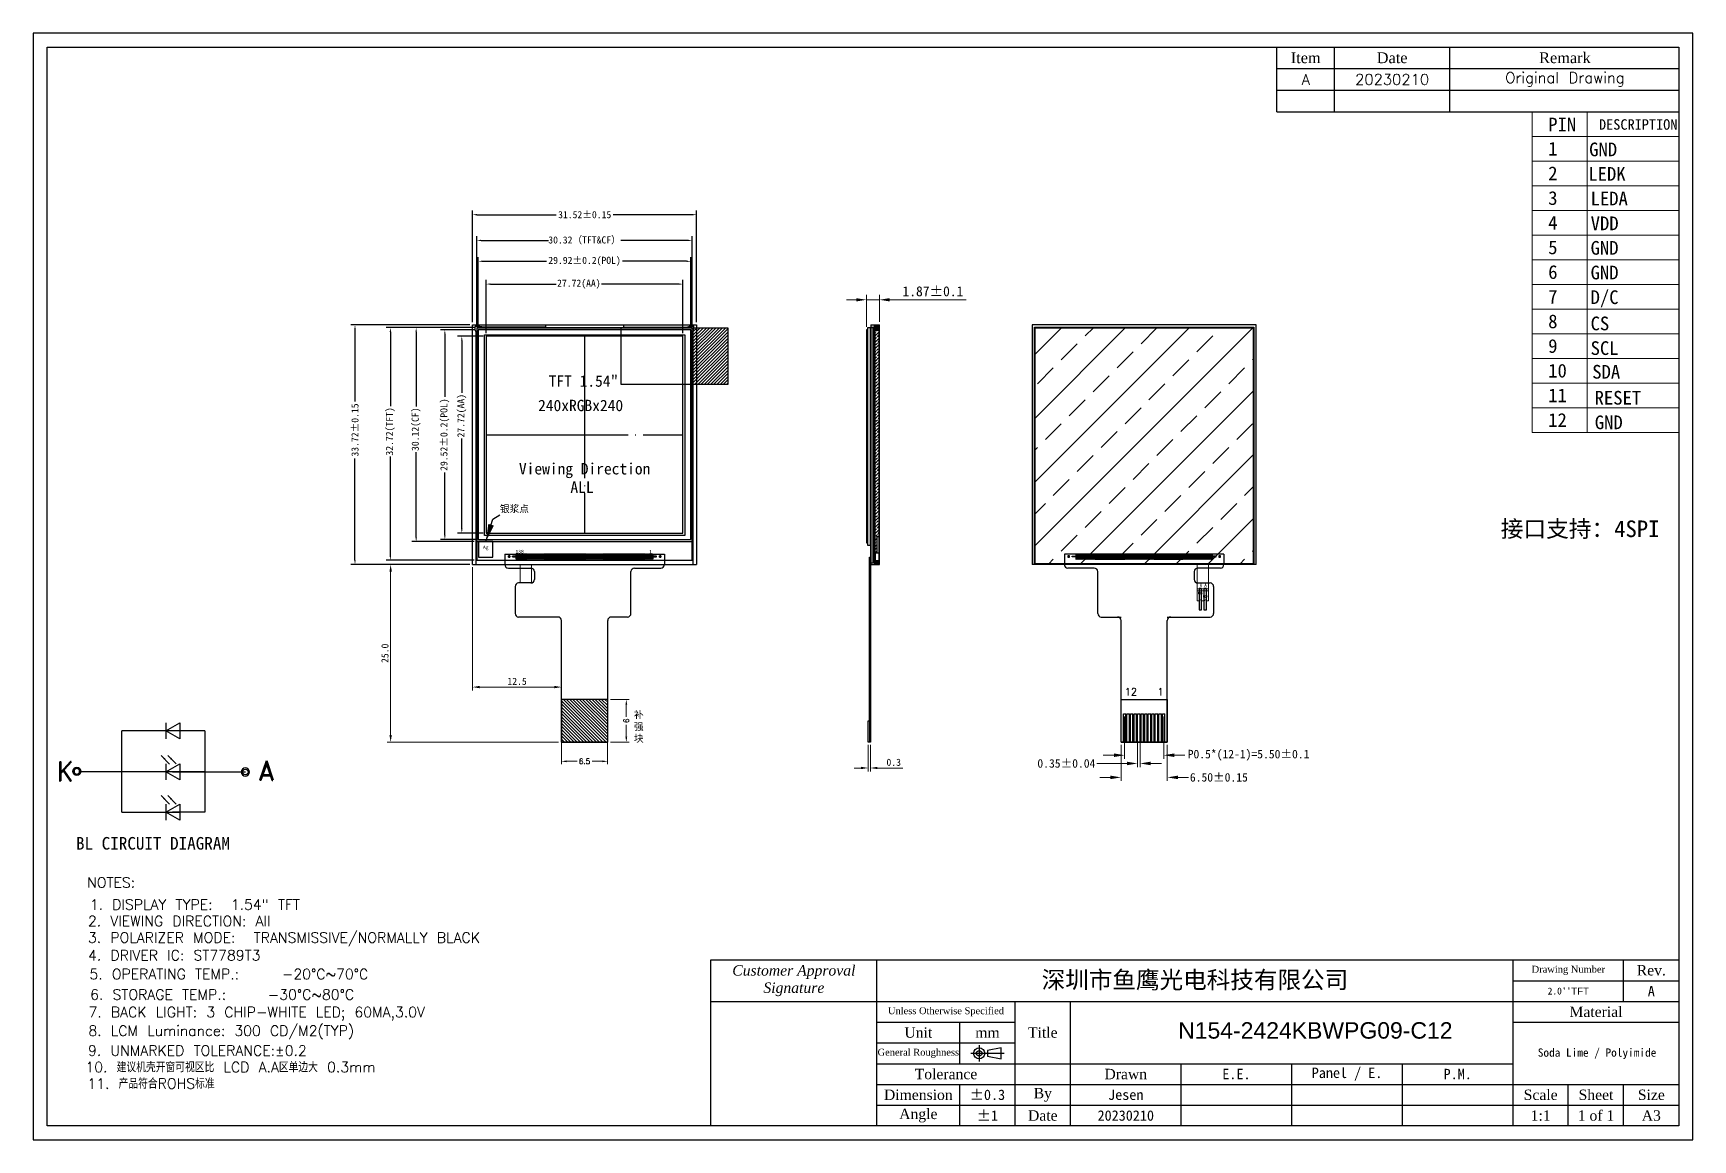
# Model space of a CAD drawing. Header units: millimetres. Extents: x 2479 to 2713, y 2230 to 2386.
import ezdxf

# ---------------------------------------------------------------- set-up
doc = ezdxf.new("R2010")
doc.units = ezdxf.units.MM
doc.linetypes.add('CENTER', pattern=[22, 20, -1, 0, -1])
doc.linetypes.add('SOLID', pattern=[0])
for name, color, linetype in [('dim', 4, 'Continuous'), ('Dimension', 7, 'Continuous'), ('DIM（标注）', 3, 'Continuous'), ('fpc', 40, 'Continuous'), ('Frame', 7, 'Continuous'), ('LAYER0$C$L0', 2, 'SOLID'), ('MODEL', 7, 'Continuous'), ('OBJ-BEZAL', 3, 'Continuous'), ('TEXT', 7, 'Continuous'), ('TJ', 150, 'Continuous'), ('TXT', 6, 'Continuous')]:
    doc.layers.add(name, color=color, linetype=linetype)
doc.layers.add('图框', color=7, linetype='Continuous', lineweight=0)
doc.layers.add('标注', color=3, linetype='Continuous', lineweight=25)
doc.styles.add('11111', font='simhei.ttf')
doc.styles.add('RD', font='ROMAND.shx', dxfattribs={"width": 0.8})
doc.styles.get("Standard").update_dxf_attribs({"font": 'txt', "bigfont": 'gbcbig.shx'})
doc.styles.add('STYLE1', font='', dxfattribs={"width": 0.9})
doc.styles.add('宋体', font='')
doc.styles.add('標注', font='')
doc.styles.get('STYLE1').set_extended_font_data('KaiTi_GB2312')
doc.styles.get('宋体').set_extended_font_data('SimSun')
doc.styles.get('標注').set_extended_font_data('宋体')
doc.dimstyles.new('0.7', dxfattribs={"dimscale": 0.7, "dimtxt": 2, "dimasz": 2, "dimexe": 1, "dimexo": 0.625, "dimtad": 1, "dimdsep": 46, "dimtxsty": '宋体', "dimcen": 0, "dimadec": 0, "dimazin": 0, "dimtfac": 1, "dimtmove": 0, "dimatfit": 0, "dimfxl": 1, "dimlwd": 15, "dimlwe": 15, "dimarcsym": 0})
doc.dimstyles.new('ISO-25', dxfattribs={"dimtxt": 20, "dimasz": 2.5, "dimexe": 1.25, "dimexo": 0.625, "dimtad": 1, "dimtxsty": '11111', "dimcen": 2.5, "dimadec": 0, "dimazin": 0, "dimtfac": 1, "dimtmove": 0, "dimatfit": 3, "dimfxl": 1, "dimarcsym": 0})
doc.dimstyles.new('ISO-25$0', dxfattribs={"dimscale": 0.5, "dimtxt": 2, "dimasz": 2, "dimexe": 0.8, "dimexo": 0.8, "dimtad": 0, "dimrnd": 0.01, "dimzin": 9, "dimdsep": 46, "dimtxsty": 'Standard', "dimcen": 2.5, "dimadec": 0, "dimazin": 2, "dimtfac": 1, "dimtofl": 0, "dimtmove": 0, "dimatfit": 0, "dimfxl": 1, "dimlwd": 13, "dimlwe": 13, "dimarcsym": 0})
doc.dimstyles.new('SH', dxfattribs={"dimscale": 1.4, "dimtxt": 2.5, "dimasz": 2.5, "dimexe": 1.25, "dimexo": 0.625, "dimtad": 0, "dimdec": 1, "dimzin": 0, "dimdsep": 46, "dimtxsty": 'RD', "dimcen": 2.5, "dimadec": 0, "dimazin": 0, "dimtfac": 0.6, "dimtdec": 4, "dimtmove": 0, "dimatfit": 3, "dimfxl": 1, "dimtolj": 1, "dimarcsym": 0})
doc.dimstyles.new('副本 標注', dxfattribs={"dimscale": 0, "dimtxt": 0.8, "dimasz": 0.6, "dimexe": 0.6, "dimexo": 0.4, "dimgap": 0.2, "dimtad": 0, "dimdsep": 46, "dimtxsty": '標注', "dimcen": 0.6, "dimazin": 2, "dimtfac": 1, "dimtmove": 0, "dimatfit": 3, "dimfxl": 1, "dimtolj": 1, "dimtzin": 0, "dimarcsym": 0})
doc.dimstyles.new('标准', dxfattribs={"dimtxt": 1.8, "dimasz": 1.5, "dimexe": 0.5, "dimexo": 0.4, "dimgap": 0.1, "dimtad": 1, "dimzin": 1, "dimdsep": 46, "dimtxsty": '宋体', "dimblk": 'CLOSEDBLANK', "dimcen": 0.09, "dimclrd": 96, "dimclre": 96, "dimclrt": 3, "dimadec": 0, "dimazin": 0, "dimtfac": 1, "dimtofl": 0, "dimtmove": 0, "dimatfit": 1, "dimldrblk": 'CLOSEDBLANK', "dimfxl": 1, "dimtolj": 1, "dimlwd": 0, "dimlwe": 0, "dimarcsym": 0})
pattern_1 = [(45, (-2585.55621, -5597.17754), (-0.05612660076, 0.05612660076), [])]

msp = doc.modelspace()

# ---------------------------------------------------------------- texts
at = {"linetype": 'Continuous', "lineweight": 0, "style": '宋体'}
for s, height, p in [('PIN', 1.929, (2692.22, 2372.03)), ('DESCRIPTION', 1.47611, (2699.369, 2372.265)), ('1', 1.929, (2692.22, 2368.627)), ('GND', 1.929, (2697.991, 2368.525)), ('2', 1.929, (2692.22, 2365.155)), ('LEDK', 1.929, (2697.868, 2365.079)), ('3', 1.929, (2692.22, 2361.682)), ('LEDA', 1.929, (2698.189, 2361.614)), ('4', 1.929, (2692.22, 2358.21)), ('VDD', 1.929, (2698.199, 2358.118)), ('5', 1.929, (2692.22, 2354.738)), ('GND', 1.929, (2698.189, 2354.669)), ('6', 1.929, (2692.22, 2351.266)), ('GND', 1.929, (2698.189, 2351.197)), ('7', 1.929, (2692.22, 2347.794)), ('D/C', 1.929, (2698.189, 2347.725)), ('8', 1.929, (2692.22, 2344.321)), ('CS', 1.929, (2698.189, 2344.027)), ('9', 1.929, (2692.22, 2340.849)), ('SCL', 1.929, (2698.189, 2340.555)), ('10', 1.9289, (2692.22, 2337.377)), ('SDA', 1.929, (2698.422, 2337.222)), ('11', 1.9289, (2692.22, 2333.905)), ('RESET', 1.929, (2698.748, 2333.564)), ('12', 1.9289, (2692.22, 2330.432)), ('GND', 1.929, (2698.778, 2330.106))]:
    msp.add_text(s, height=height, dxfattribs=at).set_placement(p)
at = {"color": 2, "ltscale": 3, "style": 'RD'}
for s, p in [('K', (2482.199, 2280.586)), ('A', (2510.585, 2280.701))]:
    msp.add_text(s, height=2.697, dxfattribs=at).set_placement(p)
at = {"insert": (2544.625, 2319.397), "char_height": 1, "width": 6.92825, "attachment_point": 1, "style": '11111'}
msp.add_mtext('银浆点', dxfattribs=at)
at = {"color": 7, "insert": (2685.536, 2317.255), "char_height": 1.7622, "width": 40.28164, "attachment_point": 1, "style": '宋体'}
msp.add_mtext('{\\fSimSun|b0|i0|c134|p54;\\H1.329x;接口支持：4SPI}', dxfattribs=at)
at = {"char_height": 1, "width": 2.16736, "attachment_point": 1}
for s, insert in [('12', (2632.601, 2293.64)), ('1', (2637.212, 2293.64))]:
    msp.add_mtext(s, dxfattribs=dict(at, insert=insert))
at = {"color": 3, "ltscale": 3.368863, "insert": (2563.492, 2290.408), "char_height": 1, "width": 0.07263, "attachment_point": 1}
msp.add_mtext('{\\fSimSun|b0|i0|c134|p2;补强块}', dxfattribs=at)
at = {"color": 7, "insert": (2486.636, 2256.767), "char_height": 1.44705, "width": 38.94082, "attachment_point": 1}
msp.add_mtext('4. DRIVER IC: ST7789T3', dxfattribs=at)
at = {"layer": 'Dimension', "color": 7, "insert": (2640.117, 2246.626), "char_height": 2.31443, "width": 256.17487, "attachment_point": 1, "style": '宋体'}
msp.add_mtext('{\\fArial|b0|i0|c0|p32;N154-2424KBWPG09-C12}', dxfattribs=at)
at = {"layer": 'fpc', "lineweight": 5, "ltscale": 2, "style": 'STYLE1', "width": 0.9}
for s, p in [('K', (2643.145, 2307.906)), ('A', (2643.807, 2307.893))]:
    msp.add_text(s, height=0.464, dxfattribs=at).set_placement(p)
at = {"layer": 'Frame', "color": 7, "attachment_point": 5}
for s, insert, char_height in [('{\\fTimes New Roman|b0|i0|c0|p18;Item}', (2658.079, 2382.382), 1.52064), ('{\\fTimes New Roman|b0|i0|c0|p18;Date}', (2670.244, 2382.382), 1.52064), ('{\\fTimes New Roman|b0|i0|c0|p18;Remark}', (2694.575, 2382.382), 1.52064), ('A', (2658.079, 2379.341), 1.521), ('20230210', (2670.244, 2379.341), 1.5206), ('Original Drawing', (2694.575, 2379.341), 1.52064)]:
    msp.add_mtext(s, dxfattribs=dict(at, insert=insert, char_height=char_height))
at = {"layer": 'Frame', "color": 7, "attachment_point": 5, "style": '宋体'}
for s, insert, char_height in [('{\\fTimes New Roman|b0|i1|c0|p18;Customer Approval\\PSignature}', (2586.009, 2252.465), 1.46042), ('{\\C4;深圳市鱼鹰光电科技有限公司}', (2642.478, 2252.465), 2.43404), ('{\\fTimes New Roman|b0|i0|c0|p18;Drawing Number}', (2695.053, 2253.925), 0.97362), ('{\\fTimes New Roman|b0|i0|c0|p18;Rev.}', (2706.737, 2253.925), 1.46042), ("2.0''{\\fArial|b0|i0|c0|p32;TFT}", (2695.053, 2251.004), 0.97362), ('A', (2706.737, 2251.004), 1.46), ('{\\fTimes New Roman|b0|i0|c0|p18;Unless Otherwise Specified}', (2607.428, 2248.083), 0.97362), ('{\\fTimes New Roman|b0|i0|c0|p18;Material}', (2698.948, 2248.083), 1.46042), ('{\\fTimes New Roman|b0|i0|c0|p18;Unit}', (2603.534, 2245.163), 1.46042), ('{\\fTimes New Roman|b0|i0|c0|p18;Title}', (2621.059, 2245.163), 1.46042), ('{\\fTimes New Roman|b0|i0|c0|p18;mm}', (2613.27, 2245.163), 1.46042), ('{\\fTimes New Roman|b0|i0|c0|p18;General Roughness}', (2603.534, 2242.242), 0.97362), ('Soda Lime / Polyimide', (2699.097, 2242.18), 1.16834), ('{\\fTimes New Roman|b0|i0|c0|p18;Tolerance}', (2607.428, 2239.321), 1.46042), ('{\\fTimes New Roman|b0|i0|c0|p18;Drawn}', (2632.742, 2239.321), 1.46042), ('E.E.', (2648.32, 2239.321), 1.4604), ('Panel / E.', (2663.898, 2239.321), 1.4604), ('P.M.', (2679.476, 2239.321), 1.4604), ('{\\fTimes New Roman|b0|i0|c0|p18;Dimension}', (2603.534, 2236.4), 1.46042), ('%%p0.3', (2613.27, 2236.4), 1.4604), ('{\\fTimes New Roman|b0|i0|c0|p18;By}', (2621.059, 2236.4), 1.46042), ('Jesen', (2632.742, 2236.4), 1.4604), ('{\\fTimes New Roman|b0|i0|c0|p18;Scale}', (2691.159, 2236.4), 1.46042), ('{\\fTimes New Roman|b0|i0|c0|p18;Sheet}', (2698.948, 2236.4), 1.46042), ('{\\fTimes New Roman|b0|i0|c0|p18;Size}', (2706.737, 2236.4), 1.46042), ('{\\fTimes New Roman|b0|i0|c0|p18;Angle}', (2603.534, 2233.479), 1.46042), ('%%p1', (2613.27, 2233.479), 1.4604), ('{\\fTimes New Roman|b0|i0|c0|p18;Date}', (2621.059, 2233.479), 1.46042), ('20230210', (2632.742, 2233.479), 1.4604), ('{\\fTimes New Roman|b0|i0|c0|p18;1:1}', (2691.159, 2233.479), 1.46042), ('{\\fTimes New Roman|b0|i0|c0|p18;1 of 1}', (2698.948, 2233.479), 1.46042), ('{\\fTimes New Roman|b0|i0|c0|p18;A3}', (2706.737, 2233.479), 1.46042)]:
    msp.add_mtext(s, dxfattribs=dict(at, insert=insert, char_height=char_height))
at = {"layer": 'MODEL', "style": 'STYLE1'}
msp.add_text('BL CIRCUIT DIAGRAM', height=1.77063, dxfattribs=at).set_placement((2484.934, 2270.925))
at = {"layer": '图框'}
for s, height, p in [('NOTES:', 1.4471, (2486.505, 2265.572)), ('1. DISPLAY TYPE:  1.54" TFT', 1.44705, (2486.886, 2262.467)), ('2. VIEWING DIRECTION: All', 1.44705, (2486.624, 2260.138)), ('3. POLARIZER MODE:  TRANSMISSIVE/NORMALLY BLACK', 1.44705, (2486.624, 2257.808)), ('5. OPERATING TEMP.:   -20%%DC~70%%DC', 1.44705, (2486.837, 2252.683)), ('6. STORAGE TEMP.:   -30%%DC~80%%DC', 1.44705, (2486.934, 2249.788)), ('7. BACK LIGHT: 3 CHIP-WHITE LED; 60MA,3.0V', 1.44705, (2486.7, 2247.326)), ('8. LCM Luminance: 300 CD/M2(TYP)', 1.44705, (2486.685, 2244.704)), ('9. UNMARKED TOLERANCE:%%P0.2', 1.44705, (2486.631, 2241.909)), ('10. 建议机壳开窗可视区比 LCD A.A区单边大 0.3mm', 1.44705, (2486.272, 2239.586))]:
    msp.add_text(s, height=height, dxfattribs=at).set_placement(p)
at = {"layer": '图框', "insert": (2486.546, 2238.716), "char_height": 1.44705, "width": 38.94082, "attachment_point": 1}
msp.add_mtext('11. 产品符合ROHS标准', dxfattribs=at)

# ---------------------------------------------------------------- blocks, each defined once
blk = doc.blocks.new('*U73')
at = {"layer": 'dim', "linetype": 'ByBlock'}
blk.add_lwpolyline([(-0.04, -0.35), (0.04, -0.35), (0.04, 0.35), (-0.04, 0.35)], close=True, dxfattribs=at)
blk = doc.blocks.new('*U74')
at = {"layer": 'dim', "color": 0, "linetype": 'ByBlock', "lineweight": -2, "transparency": 16777216}
for p in [(0, 0), (0.14, 0), (0.28, 0), (0.42, 0), (0.56, 0), (0.7, 0), (0.84, 0), (0.98, 0), (1.12, 0), (1.26, 0), (1.4, 0), (1.54, 0), (1.68, 0), (1.82, 0), (1.96, 0), (2.1, 0), (2.24, 0), (2.38, 0), (2.52, 0), (2.66, 0), (2.8, 0), (2.94, 0), (3.08, 0), (3.22, 0), (3.36, 0), (3.5, 0), (3.64, 0), (3.78, 0), (3.92, 0), (4.06, 0), (4.2, 0), (4.34, 0), (4.48, 0), (4.62, 0), (4.76, 0), (4.9, 0), (5.04, 0), (5.18, 0), (5.32, 0), (5.46, 0), (5.6, 0), (5.74, 0), (5.88, 0), (6.02, 0), (6.16, 0), (6.3, 0), (6.44, 0), (6.58, 0), (6.72, 0), (6.86, 0), (7, 0), (7.14, 0), (7.28, 0), (7.42, 0), (7.56, 0), (7.7, 0), (7.84, 0), (7.98, 0), (8.12, 0), (8.26, 0), (8.4, 0), (8.54, 0), (8.68, 0), (8.82, 0), (8.96, 0), (9.1, 0), (9.24, 0), (9.38, 0), (9.52, 0), (9.66, 0), (9.8, 0), (9.94, 0), (10.08, 0), (10.22, 0), (10.36, 0), (10.5, 0), (10.64, 0), (10.78, 0), (10.92, 0), (11.06, 0), (11.2, 0), (11.34, 0), (11.48, 0), (11.62, 0), (11.76, 0), (11.9, 0), (12.04, 0), (12.18, 0), (12.32, 0), (12.46, 0), (12.6, 0), (12.74, 0), (12.88, 0), (13.02, 0), (13.16, 0), (13.3, 0), (13.44, 0), (13.58, 0), (13.72, 0), (13.86, 0), (14, 0), (14.14, 0), (14.28, 0), (14.42, 0), (14.56, 0), (14.7, 0), (14.84, 0), (14.98, 0), (15.12, 0), (15.26, 0), (15.4, 0), (15.54, 0), (15.68, 0), (15.82, 0), (15.96, 0), (16.1, 0), (16.24, 0), (16.38, 0), (16.52, 0), (16.66, 0), (16.8, 0), (16.94, 0), (17.08, 0), (17.22, 0), (17.36, 0), (17.5, 0), (17.64, 0), (17.78, 0), (17.92, 0), (18.06, 0), (18.2, 0), (18.34, 0), (18.48, 0), (18.62, 0), (18.76, 0), (18.9, 0), (19.04, 0), (19.18, 0)]:
    blk.add_blockref('*U73', p, dxfattribs=at)
blk = doc.blocks.new('*U72')
at = {"layer": 'dim', "color": 1, "linetype": 'CENTER'}
for p, q in [((2129.06, 4354.17), (2129.06, 4326.45)), ((2115.2, 4340.31), (2142.92, 4340.31))]:
    blk.add_line(p, q, dxfattribs=at)
at = {"layer": 'dim', "linetype": 'ByBlock'}
blk.add_line((2113.9, 4325.25), (2144.22, 4325.25), dxfattribs=at)
for points in [[(2113.9, 4322.65), (2144.22, 4322.65), (2144.22, 4355.37), (2113.9, 4355.37)], [(2115.2, 4326.45), (2142.92, 4326.45), (2142.92, 4354.17), (2115.2, 4354.17)], [(2118.33, 4323.05), (2118.53, 4323.05), (2118.53, 4323.25), (2118.33, 4323.25)], [(2118.93, 4323.1), (2119.43, 4323.1), (2119.43, 4323.2), (2118.93, 4323.2)], [(2138.69, 4323.1), (2139.19, 4323.1), (2139.19, 4323.2), (2138.69, 4323.2)], [(2139.59, 4323.05), (2139.79, 4323.05), (2139.79, 4323.25), (2139.59, 4323.25)]]:
    blk.add_lwpolyline(points, close=True, dxfattribs=at)
at = {"layer": 'dim', "color": 1, "linetype": 'ByBlock'}
blk.add_lwpolyline([(2114.15, 4323.05), (2116.15, 4323.05), (2116.15, 4325.25), (2114.15, 4325.25)], close=True, dxfattribs=at)
at = {"layer": 'dim', "linetype": 'ByBlock'}
blk.add_blockref('*U74', (2119.47, 4323.15), dxfattribs=at)
at = {"layer": 'dim', "color": 1, "linetype": 'ByBlock', "char_height": 0.5, "attachment_point": 1, "style": '宋体'}
for s, width, insert in [('Ag', 2.6893, (2114.76, 4324.7)), ('{\\C4;138}', 1.5678, (2119.33, 4324.11)), ('{\\C4;1}', 1.5678, (2138.16, 4324.11))]:
    blk.add_mtext_dynamic_manual_height_columns(s, width=width, gutter_width=15, heights=[0], dxfattribs=dict(at, insert=insert))
at = {"layer": 'TXT', "color": 3, "style": '宋体'}
for s, p in [('TFT 1.54" ', (2124.01, 4347.06)), ('240xRGBx240', (2122.52, 4343.62)), ('Viewing Direction', (2119.82, 4334.71)), ('ALL', (2127.07, 4332.12))]:
    blk.add_text(s, height=1.6, dxfattribs=at).set_placement(p)
blk = doc.blocks.new('*D84')
at = {"layer": 'Defpoints', "color": 0}
for p in [(2598.08, 2348.32), (2596.22, 2344.1), (2598.08, 2344.78)]:
    blk.add_point(p, dxfattribs=at)
at = {"layer": 'DIM（标注）', "color": 0, "lineweight": 15}
for p, q in [((2596.22, 2344.53), (2596.22, 2349.02)), ((2598.08, 2345.21), (2598.08, 2349.02)), ((2594.82, 2348.32), (2593.42, 2348.32)), ((2596.22, 2348.32), (2598.08, 2348.32)), ((2599.48, 2348.32), (2610.29, 2348.32))]:
    blk.add_line(p, q, dxfattribs=at)
at = {"layer": 'DIM（标注）', "color": 0}
for points in [[(2594.82, 2348.55), (2594.82, 2348.09), (2596.22, 2348.32)], [(2599.48, 2348.55), (2599.48, 2348.09), (2598.08, 2348.32)]]:
    blk.add_solid(points, dxfattribs=at)
at = {"layer": 'DIM（标注）', "color": 0, "insert": (2605.59, 2349.51), "char_height": 1.4, "attachment_point": 5, "style": '宋体'}
blk.add_mtext('1.87%%P0.1', dxfattribs=at)
blk = doc.blocks.new('*D75')
at = {"color": 0, "lineweight": -2}
for p, q in [((2542.28, 2343.2), (2538.66, 2343.2)), ((2539.26, 2342.6), (2539.26, 2335.21)), ((2539.26, 2316.08), (2539.26, 2328.79)), ((2542.28, 2315.48), (2538.66, 2315.48))]:
    blk.add_line(p, q, dxfattribs=at)
at = {"color": 0}
for points in [[(2539.16, 2342.6), (2539.36, 2342.6), (2539.26, 2343.2)], [(2539.16, 2316.08), (2539.36, 2316.08), (2539.26, 2315.48)]]:
    blk.add_solid(points, dxfattribs=at)
at = {"layer": 'Defpoints', "color": 0}
for p in [(2542.68, 2343.2), (2539.26, 2315.48), (2542.68, 2315.48)]:
    blk.add_point(p, dxfattribs=at)
at = {"color": 0, "insert": (2539.26, 2332), "char_height": 1, "attachment_point": 5, "rotation": 90, "style": '標注'}
blk.add_mtext('\\A1;27.72(AA)', dxfattribs=at)
blk = doc.blocks.new('*D76')
at = {"color": 0, "lineweight": -2}
for p, q in [((2540.98, 2344.4), (2532.23, 2344.4)), ((2532.83, 2343.8), (2532.83, 2333.3)), ((2532.83, 2314.88), (2532.83, 2326.89)), ((2540.98, 2314.28), (2532.23, 2314.28))]:
    blk.add_line(p, q, dxfattribs=at)
at = {"color": 0}
for points in [[(2532.73, 2343.8), (2532.93, 2343.8), (2532.83, 2344.4)], [(2532.73, 2314.88), (2532.93, 2314.88), (2532.83, 2314.28)]]:
    blk.add_solid(points, dxfattribs=at)
at = {"layer": 'Defpoints', "color": 0}
for p in [(2541.38, 2344.4), (2532.83, 2314.28), (2541.38, 2314.28)]:
    blk.add_point(p, dxfattribs=at)
at = {"color": 0, "insert": (2532.83, 2330.1), "char_height": 1, "attachment_point": 5, "rotation": 90, "style": '標注'}
blk.add_mtext('\\A1;30.12(CF)', dxfattribs=at)
blk = doc.blocks.new('*D77')
at = {"color": 0, "lineweight": -2}
for p, q in [((2540.98, 2344.4), (2528.6, 2344.4)), ((2529.2, 2343.8), (2529.2, 2333.35)), ((2529.2, 2312.28), (2529.2, 2326.24)), ((2540.98, 2311.68), (2528.6, 2311.68))]:
    blk.add_line(p, q, dxfattribs=at)
at = {"color": 0}
for points in [[(2529.1, 2343.8), (2529.3, 2343.8), (2529.2, 2344.4)], [(2529.1, 2312.28), (2529.3, 2312.28), (2529.2, 2311.68)]]:
    blk.add_solid(points, dxfattribs=at)
at = {"layer": 'Defpoints', "color": 0}
for p in [(2541.38, 2344.4), (2529.2, 2311.68), (2541.38, 2311.68)]:
    blk.add_point(p, dxfattribs=at)
at = {"color": 0, "insert": (2529.2, 2329.79), "char_height": 1, "attachment_point": 5, "rotation": 90, "style": '標注'}
blk.add_mtext('\\A1;32.72(TFT)', dxfattribs=at)
blk = doc.blocks.new('*D78')
at = {"color": 0, "lineweight": -2}
for p, q in [((2541.38, 2344.8), (2541.38, 2357.28)), ((2541.98, 2356.68), (2551.46, 2356.68)), ((2571.1, 2356.68), (2561.63, 2356.68)), ((2571.7, 2344.8), (2571.7, 2357.28))]:
    blk.add_line(p, q, dxfattribs=at)
at = {"color": 0}
for points in [[(2541.98, 2356.78), (2541.98, 2356.58), (2541.38, 2356.68)], [(2571.1, 2356.78), (2571.1, 2356.58), (2571.7, 2356.68)]]:
    blk.add_solid(points, dxfattribs=at)
at = {"layer": 'Defpoints', "color": 0}
for p in [(2571.7, 2356.68), (2541.38, 2344.4), (2571.7, 2344.4)]:
    blk.add_point(p, dxfattribs=at)
at = {"color": 0, "insert": (2556.54, 2356.68), "char_height": 1, "attachment_point": 5, "style": '標注'}
blk.add_mtext('\\A1;30.32（TFT&CF）', dxfattribs=at)
blk = doc.blocks.new('*D79')
at = {"color": 0, "lineweight": -2}
for p, q in [((2542.68, 2343.6), (2542.68, 2351.13)), ((2570.4, 2343.6), (2570.4, 2351.13)), ((2543.28, 2350.53), (2552.53, 2350.53)), ((2569.8, 2350.53), (2558.94, 2350.53))]:
    blk.add_line(p, q, dxfattribs=at)
at = {"color": 0}
for points in [[(2543.28, 2350.63), (2543.28, 2350.43), (2542.68, 2350.53)], [(2569.8, 2350.63), (2569.8, 2350.43), (2570.4, 2350.53)]]:
    blk.add_solid(points, dxfattribs=at)
at = {"layer": 'Defpoints', "color": 0}
for p in [(2570.4, 2350.53), (2542.68, 2343.2), (2570.4, 2343.2)]:
    blk.add_point(p, dxfattribs=at)
at = {"color": 0, "insert": (2555.74, 2350.53), "char_height": 1, "attachment_point": 5, "style": '標注'}
blk.add_mtext('\\A1;27.72(AA)', dxfattribs=at)
blk = doc.blocks.new('*D80')
at = {"color": 0, "lineweight": -2}
for p, q in [((2540.78, 2345.18), (2540.78, 2360.9)), ((2541.38, 2360.3), (2552.54, 2360.3)), ((2571.7, 2360.3), (2560.59, 2360.3)), ((2572.3, 2345.18), (2572.3, 2360.9))]:
    blk.add_line(p, q, dxfattribs=at)
at = {"color": 0}
for points in [[(2541.38, 2360.4), (2541.38, 2360.2), (2540.78, 2360.3)], [(2571.7, 2360.4), (2571.7, 2360.2), (2572.3, 2360.3)]]:
    blk.add_solid(points, dxfattribs=at)
at = {"layer": 'Defpoints', "color": 0}
for p in [(2572.3, 2360.3), (2540.78, 2344.78), (2572.3, 2344.78)]:
    blk.add_point(p, dxfattribs=at)
at = {"color": 0, "insert": (2556.56, 2360.3), "char_height": 1, "attachment_point": 5, "style": '標注'}
blk.add_mtext('\\A1;31.52%%p0.15', dxfattribs=at)
blk = doc.blocks.new('*D81')
at = {"color": 0, "lineweight": -2}
for p, q in [((2540.38, 2344.78), (2523.62, 2344.78)), ((2524.22, 2344.18), (2524.22, 2334.01)), ((2524.22, 2311.66), (2524.22, 2325.96)), ((2540.38, 2311.06), (2523.62, 2311.06))]:
    blk.add_line(p, q, dxfattribs=at)
at = {"color": 0}
for points in [[(2524.12, 2344.18), (2524.32, 2344.18), (2524.22, 2344.78)], [(2524.12, 2311.66), (2524.32, 2311.66), (2524.22, 2311.06)]]:
    blk.add_solid(points, dxfattribs=at)
at = {"layer": 'Defpoints', "color": 0}
for p in [(2540.78, 2344.78), (2524.22, 2311.06), (2540.78, 2311.06)]:
    blk.add_point(p, dxfattribs=at)
at = {"color": 0, "insert": (2524.22, 2329.99), "char_height": 1, "attachment_point": 5, "rotation": 90, "style": '標注'}
blk.add_mtext('\\A1;33.72%%P0.15', dxfattribs=at)
blk = doc.blocks.new('*D82')
at = {"color": 0, "lineweight": -2}
for p, q in [((2541.58, 2344.5), (2541.58, 2354.34)), ((2542.18, 2353.74), (2551.2, 2353.74)), ((2570.9, 2353.74), (2561.89, 2353.74)), ((2571.5, 2344.5), (2571.5, 2354.34))]:
    blk.add_line(p, q, dxfattribs=at)
at = {"color": 0}
for points in [[(2542.18, 2353.84), (2542.18, 2353.64), (2541.58, 2353.74)], [(2570.9, 2353.84), (2570.9, 2353.64), (2571.5, 2353.74)]]:
    blk.add_solid(points, dxfattribs=at)
at = {"layer": 'Defpoints', "color": 0}
for p in [(2571.5, 2353.74), (2541.58, 2344.1), (2571.5, 2344.1)]:
    blk.add_point(p, dxfattribs=at)
at = {"color": 0, "insert": (2556.54, 2353.74), "char_height": 1, "attachment_point": 5, "style": '標注'}
blk.add_mtext('\\A1;29.92%%p0.2(POL)', dxfattribs=at)
blk = doc.blocks.new('*D83')
at = {"color": 0, "lineweight": -2}
for p, q in [((2541.18, 2344.1), (2536.27, 2344.1)), ((2536.87, 2343.5), (2536.87, 2334.68)), ((2536.87, 2315.18), (2536.87, 2324)), ((2541.18, 2314.58), (2536.27, 2314.58))]:
    blk.add_line(p, q, dxfattribs=at)
at = {"color": 0}
for points in [[(2536.77, 2343.5), (2536.97, 2343.5), (2536.87, 2344.1)], [(2536.77, 2315.18), (2536.97, 2315.18), (2536.87, 2314.58)]]:
    blk.add_solid(points, dxfattribs=at)
at = {"layer": 'Defpoints', "color": 0}
for p in [(2536.87, 2344.1), (2541.58, 2344.1), (2541.58, 2314.58)]:
    blk.add_point(p, dxfattribs=at)
at = {"color": 0, "insert": (2536.87, 2329.34), "char_height": 1, "attachment_point": 5, "rotation": 90, "style": '標注'}
blk.add_mtext('\\A1;29.52%%p0.2(POL)', dxfattribs=at)
blk = doc.blocks.new('*D114')
at = {"color": 2, "lineweight": 0}
for p, q in [((2540.38, 2311.06), (2528.74, 2311.06)), ((2529.24, 2310.06), (2529.24, 2287.06)), ((2552.89, 2286.06), (2528.74, 2286.06))]:
    blk.add_line(p, q, dxfattribs=at)
at = {"color": 2}
for points in [[(2529.07, 2310.06), (2529.41, 2310.06), (2529.24, 2311.06)], [(2529.07, 2287.06), (2529.41, 2287.06), (2529.24, 2286.06)]]:
    blk.add_solid(points, dxfattribs=at)
at = {"layer": 'Defpoints', "color": 0}
for p in [(2540.78, 2311.06), (2529.24, 2286.06), (2553.29, 2286.06)]:
    blk.add_point(p, dxfattribs=at)
at = {"color": 3, "insert": (2528.44, 2298.56), "char_height": 1, "attachment_point": 5, "rotation": 90, "style": '宋体'}
blk.add_mtext('\\A1;25.0', dxfattribs=at)
blk = doc.blocks.new('_ClosedBlank')
at = {"color": 0, "linetype": 'ByBlock', "lineweight": -2}
for p, q in [((-1, 0.17), (0, 0)), ((-1, 0.17), (-1, -0.17)), ((0, 0), (-1, -0.17))]:
    blk.add_line(p, q, dxfattribs=at)
blk = doc.blocks.new('*D116')
at = {"color": 2, "lineweight": 0}
for p, q in [((2596.48, 2285.66), (2596.48, 2281.91)), ((2596.78, 2285.66), (2596.78, 2281.91)), ((2595.48, 2282.41), (2594.48, 2282.41)), ((2597.78, 2282.41), (2601.36, 2282.41))]:
    blk.add_line(p, q, dxfattribs=at)
at = {"color": 2}
for points in [[(2595.48, 2282.58), (2595.48, 2282.25), (2596.48, 2282.41)], [(2597.78, 2282.58), (2597.78, 2282.25), (2596.78, 2282.41)]]:
    blk.add_solid(points, dxfattribs=at)
at = {"layer": 'Defpoints', "color": 0}
for p in [(2596.48, 2286.06), (2596.78, 2286.06), (2596.78, 2282.41)]:
    blk.add_point(p, dxfattribs=at)
at = {"color": 3, "insert": (2600.07, 2283.21), "char_height": 1, "attachment_point": 5, "style": '宋体'}
blk.add_mtext('\\A1;0.3', dxfattribs=at)
blk = doc.blocks.new('*D121')
at = {"color": 4, "lineweight": 0}
for p, q in [((2632.08, 2285.66), (2632.08, 2280.59)), ((2638.58, 2285.66), (2638.58, 2280.59)), ((2630.58, 2281.09), (2629.08, 2281.09)), ((2640.08, 2281.09), (2641.58, 2281.09))]:
    blk.add_line(p, q, dxfattribs=at)
at = {"color": 4}
for points in [[(2630.58, 2281.34), (2630.58, 2280.84), (2632.08, 2281.09)], [(2640.08, 2281.34), (2640.08, 2280.84), (2638.58, 2281.09)]]:
    blk.add_solid(points, dxfattribs=at)
at = {"layer": 'Defpoints', "color": 0}
for p in [(2632.08, 2286.06), (2638.58, 2286.06), (2638.58, 2281.09)]:
    blk.add_point(p, dxfattribs=at)
at = {"color": 4, "insert": (2645.85, 2281.09), "char_height": 1.2, "attachment_point": 5, "style": '宋体'}
blk.add_mtext('\\A1;6.50%%p0.15', dxfattribs=at)
blk = doc.blocks.new('*D122')
at = {"color": 4, "lineweight": 0}
for p, q in [((2634.4, 2289.66), (2634.4, 2282.55)), ((2634.75, 2289.66), (2634.75, 2282.55)), ((2632.9, 2283.05), (2628.68, 2283.05)), ((2636.25, 2283.05), (2637.75, 2283.05))]:
    blk.add_line(p, q, dxfattribs=at)
at = {"color": 4}
for points in [[(2632.9, 2283.3), (2632.9, 2282.8), (2634.4, 2283.05)], [(2636.25, 2283.3), (2636.25, 2282.8), (2634.75, 2283.05)]]:
    blk.add_solid(points, dxfattribs=at)
at = {"layer": 'Defpoints', "color": 0}
for p in [(2634.4, 2290.06), (2634.75, 2290.06), (2634.75, 2283.05)]:
    blk.add_point(p, dxfattribs=at)
at = {"color": 4, "insert": (2624.38, 2283.05), "char_height": 1.2, "attachment_point": 5, "style": '宋体'}
blk.add_mtext('\\A1;0.35%%p0.04', dxfattribs=at)
blk = doc.blocks.new('*D123')
at = {"color": 4, "lineweight": 0}
for p, q in [((2632.58, 2289.66), (2632.58, 2283.71)), ((2638.08, 2289.66), (2638.08, 2283.71)), ((2631.08, 2284.21), (2629.58, 2284.21)), ((2639.58, 2284.21), (2641.08, 2284.21))]:
    blk.add_line(p, q, dxfattribs=at)
at = {"color": 4}
for points in [[(2631.08, 2284.46), (2631.08, 2283.96), (2632.58, 2284.21)], [(2639.58, 2284.46), (2639.58, 2283.96), (2638.08, 2284.21)]]:
    blk.add_solid(points, dxfattribs=at)
at = {"layer": 'Defpoints', "color": 0}
for p in [(2632.58, 2290.06), (2638.08, 2290.06), (2638.08, 2284.21)]:
    blk.add_point(p, dxfattribs=at)
at = {"color": 4, "insert": (2650.03, 2284.21), "char_height": 1.2, "attachment_point": 5, "style": '宋体'}
blk.add_mtext('\\A1;P0.5*(12-1)=5.50%%p0.1', dxfattribs=at)
blk = doc.blocks.new('_CLOSEDFILLED')
at = {"color": 0, "lineweight": -2}
blk.add_line((-1, 0), (-2, 0), dxfattribs=at)
blk.add_solid([(-1, 0.17), (0, 0), (-1, 0.17), (-1, -0.17)], dxfattribs=at)
blk = doc.blocks.new('*D124')
at = {"layer": 'Defpoints', "color": 0}
for p in [(2559.79, 2292.06), (2559.79, 2286.06), (2562.42, 2286.06)]:
    blk.add_point(p, dxfattribs=at)
at = {"layer": 'LAYER0$C$L0', "color": 3, "lineweight": 13}
for p, q in [((2560.19, 2292.06), (2562.82, 2292.06)), ((2562.42, 2291.31), (2562.42, 2289.62)), ((2562.42, 2286.81), (2562.42, 2288.49)), ((2560.19, 2286.06), (2562.82, 2286.06))]:
    blk.add_line(p, q, dxfattribs=at)
at = {"layer": 'LAYER0$C$L0', "color": 3, "lineweight": 13, "xscale": 0.75, "yscale": 0.75, "zscale": 0.75}
for p, rotation in [((2562.42, 2292.06), 90), ((2562.42, 2286.06), 270)]:
    blk.add_blockref('_CLOSEDFILLED', p, dxfattribs=dict(at, rotation=rotation))
at = {"layer": 'LAYER0$C$L0', "color": 3, "insert": (2562.42, 2289.06), "char_height": 0.75, "attachment_point": 5, "rotation": 90}
blk.add_mtext('6', dxfattribs=at)
blk = doc.blocks.new('*D125')
at = {"layer": 'Defpoints', "color": 0}
for p in [(2553.29, 2291.22), (2559.79, 2291.22), (2559.79, 2283.35)]:
    blk.add_point(p, dxfattribs=at)
at = {"layer": 'LAYER0$C$L0', "color": 3, "lineweight": 13}
for p, q in [((2553.29, 2290.82), (2553.29, 2282.95)), ((2559.79, 2290.82), (2559.79, 2282.95)), ((2554.04, 2283.35), (2555.48, 2283.35)), ((2559.04, 2283.35), (2557.61, 2283.35))]:
    blk.add_line(p, q, dxfattribs=at)
at = {"layer": 'LAYER0$C$L0', "color": 3, "lineweight": 13, "xscale": 0.75, "yscale": 0.75, "zscale": 0.75, "rotation": 180}
blk.add_blockref('_CLOSEDFILLED', (2553.29, 2283.35), dxfattribs=at)
at = {"layer": 'LAYER0$C$L0', "color": 3, "lineweight": 13, "xscale": 0.75, "yscale": 0.75, "zscale": 0.75}
blk.add_blockref('_CLOSEDFILLED', (2559.79, 2283.35), dxfattribs=at)
at = {"layer": 'LAYER0$C$L0', "color": 3, "insert": (2556.54, 2283.35), "char_height": 0.75, "attachment_point": 5}
blk.add_mtext('6.5', dxfattribs=at)
blk = doc.blocks.new('*D128')
at = {"color": 2, "lineweight": 0}
for p, q in [((2540.78, 2310.66), (2540.78, 2293.3)), ((2553.29, 2302.77), (2553.29, 2293.3)), ((2541.78, 2293.8), (2552.29, 2293.8))]:
    blk.add_line(p, q, dxfattribs=at)
at = {"color": 2}
for points in [[(2541.78, 2293.97), (2541.78, 2293.63), (2540.78, 2293.8)], [(2552.29, 2293.97), (2552.29, 2293.63), (2553.29, 2293.8)]]:
    blk.add_solid(points, dxfattribs=at)
at = {"layer": 'Defpoints', "color": 0}
for p in [(2540.78, 2311.06), (2553.29, 2303.17), (2553.29, 2293.8)]:
    blk.add_point(p, dxfattribs=at)
at = {"color": 3, "insert": (2547.04, 2294.6), "char_height": 1, "attachment_point": 5, "style": '宋体'}
blk.add_mtext('\\A1;12.5', dxfattribs=at)

# ---------------------------------------------------------------- dimensions: what is measured, and where the dimension line sits
at = {"color": 3}
for base, p1, p2, text, picture, middle in [((2572.305, 2360.296), (2540.785, 2344.777), (2572.305, 2344.777), '<>%%p0.15', '*D80', (2556.561, 2360.296)), ((2571.705, 2356.677), (2541.385, 2344.397), (2571.705, 2344.397), '<>（TFT&CF）', '*D78', (2556.545, 2356.677)), ((2570.405, 2350.533), (2542.685, 2343.197), (2570.405, 2343.197), '<>(AA)', '*D79', (2555.736, 2350.533))]:
    dim = msp.add_linear_dim(base=base, p1=p1, p2=p2, text=text, dimstyle='副本 標注', override={"dimscale": 1, "dimtxt": 1}, dxfattribs=at)
    dim.commit()
    dim.dimension.update_dxf_attribs({"geometry": picture, "text_midpoint": middle, "dimtype": 160})
dim = msp.add_linear_dim(base=(2571.505, 2353.738), p1=(2541.585, 2344.097), p2=(2571.505, 2344.097), text='<>%%p0.2(POL)', dimstyle='副本 標注', override={"dimscale": 1, "dimtxt": 1}, dxfattribs=at)
dim.commit()
dim.dimension.update_dxf_attribs({"geometry": '*D82', "text_midpoint": (2556.545, 2353.738)})
for base, p1, p2, text, picture, middle in [((2524.22, 2311.057), (2540.785, 2344.777), (2540.785, 2311.057), '<>%%P0.15', '*D81', (2524.22, 2329.987)), ((2529.195, 2311.677), (2541.385, 2344.397), (2541.385, 2311.677), '<>(TFT)', '*D77', (2529.195, 2329.794)), ((2532.828, 2314.277), (2541.385, 2344.397), (2541.385, 2314.277), '<>(CF)', '*D76', (2532.828, 2330.097)), ((2539.265, 2315.477), (2542.685, 2343.197), (2542.685, 2315.477), '<>(AA)', '*D75', (2539.265, 2331.997))]:
    dim = msp.add_linear_dim(base=base, p1=p1, p2=p2, angle=90, text=text, dimstyle='副本 標注', override={"dimscale": 1, "dimtxt": 1}, dxfattribs=at)
    dim.commit()
    dim.dimension.update_dxf_attribs({"geometry": picture, "text_midpoint": middle, "dimtype": 160})
dim = msp.add_linear_dim(base=(2536.868, 2344.097), p1=(2541.585, 2314.577), p2=(2541.585, 2344.097), angle=90, text='<>%%p0.2(POL)', dimstyle='副本 標注', override={"dimscale": 1, "dimtxt": 1}, dxfattribs=at)
dim.commit()
dim.dimension.update_dxf_attribs({"geometry": '*D83', "text_midpoint": (2536.868, 2329.337)})
dim = msp.add_linear_dim(base=(2529.239, 2286.057), p1=(2540.785, 2311.057), p2=(2553.295, 2286.057), angle=90, dimstyle='标准', override={"dimtxt": 1, "dimasz": 1, "dimgap": 0.3, "dimdec": 1, "dimsah": 1, "dimclrd": 2, "dimclre": 2})
dim.commit()
dim.dimension.update_dxf_attribs({"geometry": '*D114', "text_midpoint": (2528.439, 2298.557)})
for base, p1, p2, picture, middle in [((2553.295, 2293.801), (2540.785, 2311.057), (2553.295, 2303.166), '*D128', (2547.04, 2294.601)), ((2596.779, 2282.413), (2596.479, 2286.057), (2596.779, 2286.057), '*D116', (2600.068, 2283.213))]:
    dim = msp.add_linear_dim(base=base, p1=p1, p2=p2, dimstyle='标准', override={"dimtxt": 1, "dimasz": 1, "dimgap": 0.3, "dimdec": 1, "dimsah": 1, "dimclrd": 2, "dimclre": 2})
    dim.commit()
    dim.dimension.update_dxf_attribs({"geometry": picture, "text_midpoint": middle})
at = {"color": 4}
for base, p1, p2, text, picture, middle in [((2634.753, 2283.052), (2634.403, 2290.057), (2634.753, 2290.057), '<>%%p0.04', '*D122', (2624.383, 2283.052)), ((2638.078, 2284.21), (2632.578, 2290.057), (2638.078, 2290.057), 'P0.5*(12-1)=<>%%p0.1', '*D123', (2650.031, 2284.21)), ((2638.578, 2281.094), (2632.078, 2286.057), (2638.578, 2286.057), '<>%%p0.15', '*D121', (2645.851, 2281.094))]:
    dim = msp.add_linear_dim(base=base, p1=p1, p2=p2, text=text, dimstyle='标准', override={"dimtxt": 1.2, "dimtad": 0, "dimsah": 1, "dimclrd": 4, "dimclre": 4, "dimclrt": 4, "dimtix": 1}, dxfattribs=at)
    dim.commit()
    dim.dimension.update_dxf_attribs({"geometry": picture, "text_midpoint": middle, "dimtype": 160})
at = {"layer": 'DIM（标注）'}
dim = msp.add_linear_dim(base=(2598.084172571, 2348.318602925), p1=(2596.219172571, 2344.097226413), p2=(2598.084172571, 2344.777226413), text='<>%%P0.1', dimstyle='0.7', dxfattribs=at)
dim.commit()
dim.dimension.update_dxf_attribs({"geometry": '*D84', "text_midpoint": (2605.587783682, 2349.506658481)})
at = {"layer": 'LAYER0$C$L0'}
dim = msp.add_linear_dim(base=(2559.795, 2283.348), p1=(2553.295, 2291.216), p2=(2559.795, 2291.216), dimstyle='ISO-25$0', override={"dimtxt": 1.5, "dimasz": 1.5, "dimclrd": 3, "dimclre": 3, "dimclrt": 3}, dxfattribs=at)
dim.commit()
dim.dimension.update_dxf_attribs({"geometry": '*D125', "text_midpoint": (2556.545, 2283.348), "dimtype": 160})
dim = msp.add_linear_dim(base=(2562.421, 2286.057), p1=(2559.795, 2292.057), p2=(2559.795, 2286.057), angle=90, dimstyle='ISO-25$0', override={"dimtxt": 1.5, "dimasz": 1.5, "dimclrd": 3, "dimclre": 3, "dimclrt": 3}, dxfattribs=at)
dim.commit()
dim.dimension.update_dxf_attribs({"geometry": '*D124', "text_midpoint": (2562.421, 2289.057), "dimtype": 160})

# ---------------------------------------------------------------- hatches: boundary and pattern name
h = msp.add_hatch()
h.set_pattern_fill('ANSI31', color=3, scale=0.1, style=0)
h.set_pattern_definition([(45, (1317.7555, 1711.19883), (-0.2245064, 0.2245064), [])])
h.paths.add_polyline_path([(2576.705, 2344.397), (2571.705, 2344.397), (2571.705, 2336.397), (2576.705, 2336.397)])
at = {"ltscale": 1.5}
h = msp.add_hatch(dxfattribs=at)
h.set_pattern_fill('ANSI31', color=2, scale=0.025, style=0)
h.set_pattern_definition(pattern_1)
h.paths.add_polyline_path([(2597.399, 2343.997), (2597.984, 2343.997), (2597.984, 2344.477), (2598.084, 2344.477), (2598.084, 2344.777), (2597.399, 2344.777)])
h = msp.add_hatch(dxfattribs=at)
h.set_pattern_fill('ANSI31', color=2, scale=0.025, style=0)
h.set_pattern_definition(pattern_1)
h.paths.add_polyline_path([(2597.464, 2311.057), (2597.984, 2311.057), (2597.984, 2311.587), (2597.464, 2311.587)])
at = {"layer": 'LAYER0$C$L0'}
h = msp.add_hatch(dxfattribs=at)
h.set_pattern_fill('ANSI33', color=256, scale=0.1, style=0)
h.set_pattern_definition([(45, (1124.4434, 1637.1533), (-0.4490128, 0.4490128), []), (45, (1124.8924, 1637.1533), (-0.4490128, 0.4490128), [0.3175, -0.15875])])
h.paths.add_polyline_path([(2597.984, 2343.997), (2597.399, 2343.997), (2597.399, 2312.687), (2597.674, 2312.687), (2597.674, 2314.992), (2597.984, 2314.992)])
h = msp.add_hatch(dxfattribs=at)
h.set_pattern_fill('ANSI31', color=256, scale=0.1, angle=90, style=0)
h.set_pattern_definition([(135, (1038.2426, 2335.51112), (-0.2245064, -0.2245064), [])])
h.paths.add_polyline_path([(2553.295, 2292.057), (2553.295, 2286.057), (2559.795, 2286.057), (2559.795, 2292.057)])
at = {"layer": 'TJ', "ltscale": 1.5}
h = msp.add_hatch(dxfattribs=at)
h.set_pattern_fill('ANSI33', color=256, style=0)
h.set_pattern_definition([(45, (1126.202, 1637.153), (-4.490128, 4.490128), []), (45, (1130.692, 1637.153), (-4.490128, 4.490128), [3.175, -1.5875])])
h.paths.add_polyline_path([(2650.688, 2311.157), (2650.688, 2344.377), (2619.968, 2344.377), (2619.968, 2311.157)])

# ---------------------------------------------------------------- linework, layer by layer
at = {"linetype": 'Continuous', "lineweight": 0}
for p, q in [((2697.727, 2329.64), (2697.727, 2374.779)), ((2689.941, 2371.307), (2710.631, 2371.307)), ((2689.941, 2367.834), (2710.631, 2367.834)), ((2689.941, 2364.362), (2710.631, 2364.362)), ((2689.941, 2360.89), (2710.631, 2360.89)), ((2689.941, 2357.418), (2710.631, 2357.418)), ((2689.941, 2353.946), (2710.631, 2353.946)), ((2689.941, 2350.473), (2710.631, 2350.473)), ((2689.941, 2347.001), (2710.631, 2347.001)), ((2689.941, 2343.529), (2710.631, 2343.529)), ((2689.941, 2340.057), (2710.631, 2340.057)), ((2689.941, 2336.585), (2710.631, 2336.585)), ((2689.941, 2333.112), (2710.631, 2333.112)), ((2689.941, 2329.64), (2710.631, 2329.64))]:
    msp.add_line(p, q, dxfattribs=at)
for p, q in [((2540.785, 2311.057), (2540.785, 2344.777)), ((2540.785, 2344.777), (2551.045, 2344.777)), ((2541.789, 2344.577), (2541.155, 2344.577)), ((2541.155, 2344.073), (2541.155, 2344.577)), ((2541.285, 2343.773), (2541.155, 2344.073)), ((2541.285, 2311.057), (2541.285, 2343.773)), ((2542.089, 2344.497), (2541.789, 2344.577)), ((2542.089, 2344.497), (2551.045, 2344.497)), ((2551.045, 2344.777), (2562.045, 2344.777)), ((2551.045, 2344.777), (2551.045, 2344.497)), ((2562.045, 2344.777), (2572.305, 2344.777)), ((2562.045, 2344.777), (2562.045, 2344.477)), ((2562.045, 2344.477), (2571.001, 2344.477)), ((2571.001, 2344.477), (2571.301, 2344.627)), ((2571.301, 2344.627), (2571.805, 2344.627)), ((2571.301, 2344.627), (2571.935, 2344.627)), ((2571.805, 2343.773), (2571.935, 2344.073)), ((2571.805, 2343.773), (2571.805, 2311.057)), ((2571.935, 2344.073), (2571.935, 2344.627)), ((2572.305, 2344.777), (2572.305, 2311.057)), ((2619.568, 2344.777), (2619.568, 2311.057)), ((2629.828, 2344.777), (2619.568, 2344.777)), ((2651.088, 2344.777), (2640.828, 2344.777)), ((2651.088, 2311.057), (2651.088, 2344.777)), ((2540.785, 2311.057), (2572.305, 2311.057)), ((2651.088, 2311.057), (2619.568, 2311.057)), ((2596.779, 2286.057), (2596.479, 2286.057))]:
    msp.add_line(p, q)
at = {"linetype": 'CENTER', "ltscale": 10}
for p, q in [((2596.834, 2344.777), (2598.084, 2344.777)), ((2596.834, 2344.777), (2596.834, 2311.057)), ((2596.834, 2344.477), (2597.399, 2344.477)), ((2597.319, 2344.777), (2597.319, 2311.057)), ((2597.399, 2344.777), (2597.399, 2311.057)), ((2597.984, 2343.997), (2597.399, 2343.997)), ((2598.084, 2344.477), (2597.984, 2344.477)), ((2597.984, 2344.477), (2597.984, 2311.057)), ((2598.084, 2311.057), (2598.084, 2344.777)), ((2597.674, 2314.992), (2597.674, 2312.687)), ((2597.674, 2314.992), (2597.984, 2314.992)), ((2596.834, 2311.057), (2598.084, 2311.057)), ((2597.399, 2312.687), (2597.984, 2312.687)), ((2597.464, 2312.687), (2597.464, 2311.057)), ((2597.984, 2311.587), (2597.464, 2311.587))]:
    msp.add_line(p, q, dxfattribs=at)
at = {"color": 7, "linetype": 'CENTER', "ltscale": 10}
msp.add_line((2619.868, 2344.477), (2650.788, 2344.477), dxfattribs=at)
at = {"color": 0, "linetype": 'CENTER', "ltscale": 10}
for p, q in [((2619.868, 2344.477), (2619.868, 2311.057)), ((2650.788, 2344.477), (2650.788, 2311.057))]:
    msp.add_line(p, q, dxfattribs=at)
at = {"color": 7, "ltscale": 1.5}
for p, q in [((2619.868, 2344.477), (2650.788, 2344.477)), ((2619.868, 2311.057), (2619.868, 2344.477)), ((2650.788, 2344.477), (2650.788, 2311.057))]:
    msp.add_line(p, q, dxfattribs=at)
at = {"color": 7}
msp.add_line((2640.828, 2344.777), (2629.828, 2344.777), dxfattribs=at)
at = {"color": 2, "ltscale": 3.368863}
for p, q in [((2632.403, 2286.057), (2632.403, 2290.057)), ((2632.403, 2290.057), (2632.753, 2290.057)), ((2632.753, 2286.057), (2632.753, 2290.057)), ((2632.903, 2286.057), (2632.903, 2290.057)), ((2632.903, 2290.057), (2633.253, 2290.057)), ((2633.253, 2286.057), (2633.253, 2290.057)), ((2633.403, 2286.057), (2633.403, 2290.057)), ((2633.403, 2290.057), (2633.753, 2290.057)), ((2633.753, 2286.057), (2633.753, 2290.057)), ((2633.903, 2286.057), (2633.903, 2290.057)), ((2633.903, 2290.057), (2634.253, 2290.057)), ((2634.253, 2286.057), (2634.253, 2290.057)), ((2634.403, 2286.057), (2634.403, 2290.057)), ((2634.403, 2290.057), (2634.753, 2290.057)), ((2634.753, 2286.057), (2634.753, 2290.057)), ((2634.903, 2286.057), (2634.903, 2290.057)), ((2634.903, 2290.057), (2635.253, 2290.057)), ((2635.253, 2286.057), (2635.253, 2290.057)), ((2635.403, 2286.057), (2635.403, 2290.057)), ((2635.403, 2290.057), (2635.753, 2290.057)), ((2635.753, 2286.057), (2635.753, 2290.057)), ((2635.903, 2286.057), (2635.903, 2290.057)), ((2635.903, 2290.057), (2636.253, 2290.057)), ((2636.253, 2286.057), (2636.253, 2290.057)), ((2636.403, 2286.057), (2636.403, 2290.057)), ((2636.403, 2290.057), (2636.753, 2290.057)), ((2636.753, 2286.057), (2636.753, 2290.057)), ((2636.903, 2286.057), (2636.903, 2290.057)), ((2636.903, 2290.057), (2637.253, 2290.057)), ((2637.253, 2286.057), (2637.253, 2290.057)), ((2637.403, 2286.057), (2637.403, 2290.057)), ((2637.403, 2290.057), (2637.753, 2290.057)), ((2637.753, 2286.057), (2637.753, 2290.057)), ((2637.903, 2286.057), (2637.903, 2290.057)), ((2637.903, 2290.057), (2638.253, 2290.057)), ((2638.253, 2286.057), (2638.253, 2290.057)), ((2632.403, 2286.057), (2632.753, 2286.057)), ((2632.903, 2286.057), (2633.253, 2286.057)), ((2633.403, 2286.057), (2633.753, 2286.057)), ((2633.903, 2286.057), (2634.253, 2286.057)), ((2634.403, 2286.057), (2634.753, 2286.057)), ((2634.903, 2286.057), (2635.253, 2286.057)), ((2635.403, 2286.057), (2635.753, 2286.057)), ((2635.903, 2286.057), (2636.253, 2286.057)), ((2636.403, 2286.057), (2636.753, 2286.057)), ((2636.903, 2286.057), (2637.253, 2286.057)), ((2637.403, 2286.057), (2637.753, 2286.057)), ((2637.903, 2286.057), (2638.253, 2286.057))]:
    msp.add_line(p, q, dxfattribs=at)
at = {"color": 2, "ltscale": 3}
for p, q in [((2498.28, 2287.631), (2491.413, 2287.631)), ((2499.543, 2287.631), (2497.849, 2287.631)), ((2491.413, 2281.86), (2485.626, 2281.86)), ((2498.278, 2281.855), (2491.413, 2281.855)), ((2499.543, 2281.855), (2497.851, 2281.855)), ((2491.413, 2276.202), (2498.28, 2276.202)), ((2497.849, 2276.202), (2499.543, 2276.202))]:
    msp.add_line(p, q, dxfattribs=at)
at = {"color": 2}
for p, q in [((2491.413, 2276.202), (2491.413, 2287.631)), ((2503.09, 2287.631), (2503.09, 2276.202)), ((2503.09, 2281.855), (2508.781, 2281.855))]:
    msp.add_line(p, q, dxfattribs=at)
at = {"color": 32, "ltscale": 3.368863}
msp.add_line((2632.078, 2286.057), (2638.578, 2286.057), dxfattribs=at)
at = {"linetype": 'Continuous', "lineweight": 0}
msp.add_lwpolyline([(2689.941, 2329.64), (2689.941, 2374.779), (2710.631, 2374.779), (2710.631, 2329.64)], dxfattribs=at)
at = {"color": 3}
for points in [[(2561.705, 2344.397), (2576.705, 2344.397), (2576.705, 2336.397), (2561.705, 2336.397)], [(2571.705, 2344.397), (2576.705, 2344.397), (2576.705, 2336.397), (2571.705, 2336.397)]]:
    msp.add_lwpolyline(points, close=True, dxfattribs=at)
for points in [[(2545.815, 2312.277), (2546.015, 2312.277), (2546.015, 2312.077), (2545.815, 2312.077)], [(2546.415, 2312.227), (2546.915, 2312.227), (2546.915, 2312.127), (2546.415, 2312.127)], [(2546.92, 2312.527), (2546.99, 2312.527), (2546.99, 2311.827), (2546.92, 2311.827)], [(2547.06, 2312.527), (2547.13, 2312.527), (2547.13, 2311.827), (2547.06, 2311.827)], [(2547.2, 2312.527), (2547.27, 2312.527), (2547.27, 2311.827), (2547.2, 2311.827)], [(2547.34, 2312.527), (2547.41, 2312.527), (2547.41, 2311.827), (2547.34, 2311.827)], [(2547.48, 2312.527), (2547.55, 2312.527), (2547.55, 2311.827), (2547.48, 2311.827)], [(2547.62, 2312.527), (2547.69, 2312.527), (2547.69, 2311.827), (2547.62, 2311.827)], [(2547.76, 2312.527), (2547.83, 2312.527), (2547.83, 2311.827), (2547.76, 2311.827)], [(2547.9, 2312.527), (2547.97, 2312.527), (2547.97, 2311.827), (2547.9, 2311.827)], [(2548.04, 2312.527), (2548.11, 2312.527), (2548.11, 2311.827), (2548.04, 2311.827)], [(2548.18, 2312.527), (2548.25, 2312.527), (2548.25, 2311.827), (2548.18, 2311.827)], [(2548.32, 2312.527), (2548.39, 2312.527), (2548.39, 2311.827), (2548.32, 2311.827)], [(2548.46, 2312.527), (2548.53, 2312.527), (2548.53, 2311.827), (2548.46, 2311.827)], [(2548.6, 2312.527), (2548.67, 2312.527), (2548.67, 2311.827), (2548.6, 2311.827)], [(2548.74, 2312.527), (2548.81, 2312.527), (2548.81, 2311.827), (2548.74, 2311.827)], [(2548.88, 2312.527), (2548.95, 2312.527), (2548.95, 2311.827), (2548.88, 2311.827)], [(2549.02, 2312.527), (2549.09, 2312.527), (2549.09, 2311.827), (2549.02, 2311.827)], [(2549.16, 2312.527), (2549.23, 2312.527), (2549.23, 2311.827), (2549.16, 2311.827)], [(2549.3, 2312.527), (2549.37, 2312.527), (2549.37, 2311.827), (2549.3, 2311.827)], [(2549.44, 2312.527), (2549.51, 2312.527), (2549.51, 2311.827), (2549.44, 2311.827)], [(2549.58, 2312.527), (2549.65, 2312.527), (2549.65, 2311.827), (2549.58, 2311.827)], [(2549.72, 2312.527), (2549.79, 2312.527), (2549.79, 2311.827), (2549.72, 2311.827)], [(2549.86, 2312.527), (2549.93, 2312.527), (2549.93, 2311.827), (2549.86, 2311.827)], [(2550, 2312.527), (2550.07, 2312.527), (2550.07, 2311.827), (2550, 2311.827)], [(2550.14, 2312.527), (2550.21, 2312.527), (2550.21, 2311.827), (2550.14, 2311.827)], [(2550.28, 2312.527), (2550.35, 2312.527), (2550.35, 2311.827), (2550.28, 2311.827)], [(2550.42, 2312.527), (2550.49, 2312.527), (2550.49, 2311.827), (2550.42, 2311.827)], [(2550.56, 2312.527), (2550.63, 2312.527), (2550.63, 2311.827), (2550.56, 2311.827)], [(2550.7, 2312.527), (2550.77, 2312.527), (2550.77, 2311.827), (2550.7, 2311.827)], [(2550.84, 2312.527), (2550.91, 2312.527), (2550.91, 2311.827), (2550.84, 2311.827)], [(2550.98, 2312.527), (2551.05, 2312.527), (2551.05, 2311.827), (2550.98, 2311.827)], [(2551.12, 2312.527), (2551.19, 2312.527), (2551.19, 2311.827), (2551.12, 2311.827)], [(2551.26, 2312.527), (2551.33, 2312.527), (2551.33, 2311.827), (2551.26, 2311.827)], [(2551.4, 2312.527), (2551.47, 2312.527), (2551.47, 2311.827), (2551.4, 2311.827)], [(2551.54, 2312.527), (2551.61, 2312.527), (2551.61, 2311.827), (2551.54, 2311.827)], [(2551.68, 2312.527), (2551.75, 2312.527), (2551.75, 2311.827), (2551.68, 2311.827)], [(2551.82, 2312.527), (2551.89, 2312.527), (2551.89, 2311.827), (2551.82, 2311.827)], [(2551.96, 2312.527), (2552.03, 2312.527), (2552.03, 2311.827), (2551.96, 2311.827)], [(2552.1, 2312.527), (2552.17, 2312.527), (2552.17, 2311.827), (2552.1, 2311.827)], [(2552.24, 2312.527), (2552.31, 2312.527), (2552.31, 2311.827), (2552.24, 2311.827)], [(2552.38, 2312.527), (2552.45, 2312.527), (2552.45, 2311.827), (2552.38, 2311.827)], [(2552.52, 2312.527), (2552.59, 2312.527), (2552.59, 2311.827), (2552.52, 2311.827)], [(2552.66, 2312.527), (2552.73, 2312.527), (2552.73, 2311.827), (2552.66, 2311.827)], [(2552.8, 2312.527), (2552.87, 2312.527), (2552.87, 2311.827), (2552.8, 2311.827)], [(2552.94, 2312.527), (2553.01, 2312.527), (2553.01, 2311.827), (2552.94, 2311.827)], [(2553.08, 2312.527), (2553.15, 2312.527), (2553.15, 2311.827), (2553.08, 2311.827)], [(2553.22, 2312.527), (2553.29, 2312.527), (2553.29, 2311.827), (2553.22, 2311.827)], [(2553.36, 2312.527), (2553.43, 2312.527), (2553.43, 2311.827), (2553.36, 2311.827)], [(2553.5, 2312.527), (2553.57, 2312.527), (2553.57, 2311.827), (2553.5, 2311.827)], [(2553.64, 2312.527), (2553.71, 2312.527), (2553.71, 2311.827), (2553.64, 2311.827)], [(2553.78, 2312.527), (2553.85, 2312.527), (2553.85, 2311.827), (2553.78, 2311.827)], [(2553.92, 2312.527), (2553.99, 2312.527), (2553.99, 2311.827), (2553.92, 2311.827)], [(2554.06, 2312.527), (2554.13, 2312.527), (2554.13, 2311.827), (2554.06, 2311.827)], [(2554.2, 2312.527), (2554.27, 2312.527), (2554.27, 2311.827), (2554.2, 2311.827)], [(2554.34, 2312.527), (2554.41, 2312.527), (2554.41, 2311.827), (2554.34, 2311.827)], [(2554.48, 2312.527), (2554.55, 2312.527), (2554.55, 2311.827), (2554.48, 2311.827)], [(2554.62, 2312.527), (2554.69, 2312.527), (2554.69, 2311.827), (2554.62, 2311.827)], [(2554.76, 2312.527), (2554.83, 2312.527), (2554.83, 2311.827), (2554.76, 2311.827)], [(2554.9, 2312.527), (2554.97, 2312.527), (2554.97, 2311.827), (2554.9, 2311.827)], [(2555.04, 2312.527), (2555.11, 2312.527), (2555.11, 2311.827), (2555.04, 2311.827)], [(2555.18, 2312.527), (2555.25, 2312.527), (2555.25, 2311.827), (2555.18, 2311.827)], [(2555.32, 2312.527), (2555.39, 2312.527), (2555.39, 2311.827), (2555.32, 2311.827)], [(2555.46, 2312.527), (2555.53, 2312.527), (2555.53, 2311.827), (2555.46, 2311.827)], [(2555.6, 2312.527), (2555.67, 2312.527), (2555.67, 2311.827), (2555.6, 2311.827)], [(2555.74, 2312.527), (2555.81, 2312.527), (2555.81, 2311.827), (2555.74, 2311.827)], [(2555.88, 2312.527), (2555.95, 2312.527), (2555.95, 2311.827), (2555.88, 2311.827)], [(2556.02, 2312.527), (2556.09, 2312.527), (2556.09, 2311.827), (2556.02, 2311.827)], [(2556.16, 2312.527), (2556.23, 2312.527), (2556.23, 2311.827), (2556.16, 2311.827)], [(2556.3, 2312.527), (2556.37, 2312.527), (2556.37, 2311.827), (2556.3, 2311.827)], [(2556.44, 2312.527), (2556.51, 2312.527), (2556.51, 2311.827), (2556.44, 2311.827)], [(2556.58, 2312.527), (2556.65, 2312.527), (2556.65, 2311.827), (2556.58, 2311.827)], [(2556.72, 2312.527), (2556.79, 2312.527), (2556.79, 2311.827), (2556.72, 2311.827)], [(2556.86, 2312.527), (2556.93, 2312.527), (2556.93, 2311.827), (2556.86, 2311.827)], [(2557, 2312.527), (2557.07, 2312.527), (2557.07, 2311.827), (2557, 2311.827)], [(2557.14, 2312.527), (2557.21, 2312.527), (2557.21, 2311.827), (2557.14, 2311.827)], [(2557.28, 2312.527), (2557.35, 2312.527), (2557.35, 2311.827), (2557.28, 2311.827)], [(2557.42, 2312.527), (2557.49, 2312.527), (2557.49, 2311.827), (2557.42, 2311.827)], [(2557.56, 2312.527), (2557.63, 2312.527), (2557.63, 2311.827), (2557.56, 2311.827)], [(2557.7, 2312.527), (2557.77, 2312.527), (2557.77, 2311.827), (2557.7, 2311.827)], [(2557.84, 2312.527), (2557.91, 2312.527), (2557.91, 2311.827), (2557.84, 2311.827)], [(2557.98, 2312.527), (2558.05, 2312.527), (2558.05, 2311.827), (2557.98, 2311.827)], [(2558.12, 2312.527), (2558.19, 2312.527), (2558.19, 2311.827), (2558.12, 2311.827)], [(2558.26, 2312.527), (2558.33, 2312.527), (2558.33, 2311.827), (2558.26, 2311.827)], [(2558.4, 2312.527), (2558.47, 2312.527), (2558.47, 2311.827), (2558.4, 2311.827)], [(2558.54, 2312.527), (2558.61, 2312.527), (2558.61, 2311.827), (2558.54, 2311.827)], [(2558.68, 2312.527), (2558.75, 2312.527), (2558.75, 2311.827), (2558.68, 2311.827)], [(2558.82, 2312.527), (2558.89, 2312.527), (2558.89, 2311.827), (2558.82, 2311.827)], [(2558.96, 2312.527), (2559.03, 2312.527), (2559.03, 2311.827), (2558.96, 2311.827)], [(2559.1, 2312.527), (2559.17, 2312.527), (2559.17, 2311.827), (2559.1, 2311.827)], [(2559.24, 2312.527), (2559.31, 2312.527), (2559.31, 2311.827), (2559.24, 2311.827)], [(2559.38, 2312.527), (2559.45, 2312.527), (2559.45, 2311.827), (2559.38, 2311.827)], [(2559.52, 2312.527), (2559.59, 2312.527), (2559.59, 2311.827), (2559.52, 2311.827)], [(2559.66, 2312.527), (2559.73, 2312.527), (2559.73, 2311.827), (2559.66, 2311.827)], [(2559.8, 2312.527), (2559.87, 2312.527), (2559.87, 2311.827), (2559.8, 2311.827)], [(2559.94, 2312.527), (2560.01, 2312.527), (2560.01, 2311.827), (2559.94, 2311.827)], [(2560.08, 2312.527), (2560.15, 2312.527), (2560.15, 2311.827), (2560.08, 2311.827)], [(2560.22, 2312.527), (2560.29, 2312.527), (2560.29, 2311.827), (2560.22, 2311.827)], [(2560.36, 2312.527), (2560.43, 2312.527), (2560.43, 2311.827), (2560.36, 2311.827)], [(2560.5, 2312.527), (2560.57, 2312.527), (2560.57, 2311.827), (2560.5, 2311.827)], [(2560.64, 2312.527), (2560.71, 2312.527), (2560.71, 2311.827), (2560.64, 2311.827)], [(2560.78, 2312.527), (2560.85, 2312.527), (2560.85, 2311.827), (2560.78, 2311.827)], [(2560.92, 2312.527), (2560.99, 2312.527), (2560.99, 2311.827), (2560.92, 2311.827)], [(2561.06, 2312.527), (2561.13, 2312.527), (2561.13, 2311.827), (2561.06, 2311.827)], [(2561.2, 2312.527), (2561.27, 2312.527), (2561.27, 2311.827), (2561.2, 2311.827)], [(2561.34, 2312.527), (2561.41, 2312.527), (2561.41, 2311.827), (2561.34, 2311.827)], [(2561.48, 2312.527), (2561.55, 2312.527), (2561.55, 2311.827), (2561.48, 2311.827)], [(2561.62, 2312.527), (2561.69, 2312.527), (2561.69, 2311.827), (2561.62, 2311.827)], [(2561.76, 2312.527), (2561.83, 2312.527), (2561.83, 2311.827), (2561.76, 2311.827)], [(2561.9, 2312.527), (2561.97, 2312.527), (2561.97, 2311.827), (2561.9, 2311.827)], [(2562.04, 2312.527), (2562.11, 2312.527), (2562.11, 2311.827), (2562.04, 2311.827)], [(2562.18, 2312.527), (2562.25, 2312.527), (2562.25, 2311.827), (2562.18, 2311.827)], [(2562.32, 2312.527), (2562.39, 2312.527), (2562.39, 2311.827), (2562.32, 2311.827)], [(2562.46, 2312.527), (2562.53, 2312.527), (2562.53, 2311.827), (2562.46, 2311.827)], [(2562.6, 2312.527), (2562.67, 2312.527), (2562.67, 2311.827), (2562.6, 2311.827)], [(2562.74, 2312.527), (2562.81, 2312.527), (2562.81, 2311.827), (2562.74, 2311.827)], [(2562.88, 2312.527), (2562.95, 2312.527), (2562.95, 2311.827), (2562.88, 2311.827)], [(2563.02, 2312.527), (2563.09, 2312.527), (2563.09, 2311.827), (2563.02, 2311.827)], [(2563.16, 2312.527), (2563.23, 2312.527), (2563.23, 2311.827), (2563.16, 2311.827)], [(2563.3, 2312.527), (2563.37, 2312.527), (2563.37, 2311.827), (2563.3, 2311.827)], [(2563.44, 2312.527), (2563.51, 2312.527), (2563.51, 2311.827), (2563.44, 2311.827)], [(2563.58, 2312.527), (2563.65, 2312.527), (2563.65, 2311.827), (2563.58, 2311.827)], [(2563.72, 2312.527), (2563.79, 2312.527), (2563.79, 2311.827), (2563.72, 2311.827)], [(2563.86, 2312.527), (2563.93, 2312.527), (2563.93, 2311.827), (2563.86, 2311.827)], [(2564, 2312.527), (2564.07, 2312.527), (2564.07, 2311.827), (2564, 2311.827)], [(2564.14, 2312.527), (2564.21, 2312.527), (2564.21, 2311.827), (2564.14, 2311.827)], [(2564.28, 2312.527), (2564.35, 2312.527), (2564.35, 2311.827), (2564.28, 2311.827)], [(2564.42, 2312.527), (2564.49, 2312.527), (2564.49, 2311.827), (2564.42, 2311.827)], [(2564.56, 2312.527), (2564.63, 2312.527), (2564.63, 2311.827), (2564.56, 2311.827)], [(2564.7, 2312.527), (2564.77, 2312.527), (2564.77, 2311.827), (2564.7, 2311.827)], [(2564.84, 2312.527), (2564.91, 2312.527), (2564.91, 2311.827), (2564.84, 2311.827)], [(2564.98, 2312.527), (2565.05, 2312.527), (2565.05, 2311.827), (2564.98, 2311.827)], [(2565.12, 2312.527), (2565.19, 2312.527), (2565.19, 2311.827), (2565.12, 2311.827)], [(2565.26, 2312.527), (2565.33, 2312.527), (2565.33, 2311.827), (2565.26, 2311.827)], [(2565.4, 2312.527), (2565.47, 2312.527), (2565.47, 2311.827), (2565.4, 2311.827)], [(2565.54, 2312.527), (2565.61, 2312.527), (2565.61, 2311.827), (2565.54, 2311.827)], [(2565.68, 2312.527), (2565.75, 2312.527), (2565.75, 2311.827), (2565.68, 2311.827)], [(2565.82, 2312.527), (2565.89, 2312.527), (2565.89, 2311.827), (2565.82, 2311.827)], [(2565.96, 2312.527), (2566.03, 2312.527), (2566.03, 2311.827), (2565.96, 2311.827)], [(2566.1, 2312.527), (2566.17, 2312.527), (2566.17, 2311.827), (2566.1, 2311.827)], [(2566.675, 2312.227), (2566.175, 2312.227), (2566.175, 2312.127), (2566.675, 2312.127)], [(2567.075, 2312.277), (2567.275, 2312.277), (2567.275, 2312.077), (2567.075, 2312.077)], [(2624.798, 2312.277), (2624.598, 2312.277), (2624.598, 2312.077), (2624.798, 2312.077)], [(2624.798, 2312.277), (2624.598, 2312.277), (2624.598, 2312.077), (2624.798, 2312.077)], [(2624.798, 2312.277), (2624.598, 2312.277), (2624.598, 2312.077), (2624.798, 2312.077)], [(2625.198, 2312.227), (2625.698, 2312.227), (2625.698, 2312.127), (2625.198, 2312.127)], [(2625.198, 2312.227), (2625.698, 2312.227), (2625.698, 2312.127), (2625.198, 2312.127)], [(2625.198, 2312.227), (2625.698, 2312.227), (2625.698, 2312.127), (2625.198, 2312.127)], [(2625.773, 2312.527), (2625.703, 2312.527), (2625.703, 2311.827), (2625.773, 2311.827)], [(2625.773, 2312.527), (2625.703, 2312.527), (2625.703, 2311.827), (2625.773, 2311.827)], [(2625.773, 2312.527), (2625.703, 2312.527), (2625.703, 2311.827), (2625.773, 2311.827)], [(2625.913, 2312.527), (2625.843, 2312.527), (2625.843, 2311.827), (2625.913, 2311.827)], [(2625.913, 2312.527), (2625.843, 2312.527), (2625.843, 2311.827), (2625.913, 2311.827)], [(2625.913, 2312.527), (2625.843, 2312.527), (2625.843, 2311.827), (2625.913, 2311.827)], [(2626.053, 2312.527), (2625.983, 2312.527), (2625.983, 2311.827), (2626.053, 2311.827)], [(2626.053, 2312.527), (2625.983, 2312.527), (2625.983, 2311.827), (2626.053, 2311.827)], [(2626.053, 2312.527), (2625.983, 2312.527), (2625.983, 2311.827), (2626.053, 2311.827)], [(2626.193, 2312.527), (2626.123, 2312.527), (2626.123, 2311.827), (2626.193, 2311.827)], [(2626.193, 2312.527), (2626.123, 2312.527), (2626.123, 2311.827), (2626.193, 2311.827)], [(2626.193, 2312.527), (2626.123, 2312.527), (2626.123, 2311.827), (2626.193, 2311.827)], [(2626.333, 2312.527), (2626.263, 2312.527), (2626.263, 2311.827), (2626.333, 2311.827)], [(2626.333, 2312.527), (2626.263, 2312.527), (2626.263, 2311.827), (2626.333, 2311.827)], [(2626.333, 2312.527), (2626.263, 2312.527), (2626.263, 2311.827), (2626.333, 2311.827)], [(2626.473, 2312.527), (2626.403, 2312.527), (2626.403, 2311.827), (2626.473, 2311.827)], [(2626.473, 2312.527), (2626.403, 2312.527), (2626.403, 2311.827), (2626.473, 2311.827)], [(2626.473, 2312.527), (2626.403, 2312.527), (2626.403, 2311.827), (2626.473, 2311.827)], [(2626.613, 2312.527), (2626.543, 2312.527), (2626.543, 2311.827), (2626.613, 2311.827)], [(2626.613, 2312.527), (2626.543, 2312.527), (2626.543, 2311.827), (2626.613, 2311.827)], [(2626.613, 2312.527), (2626.543, 2312.527), (2626.543, 2311.827), (2626.613, 2311.827)], [(2626.753, 2312.527), (2626.683, 2312.527), (2626.683, 2311.827), (2626.753, 2311.827)], [(2626.753, 2312.527), (2626.683, 2312.527), (2626.683, 2311.827), (2626.753, 2311.827)], [(2626.753, 2312.527), (2626.683, 2312.527), (2626.683, 2311.827), (2626.753, 2311.827)], [(2626.893, 2312.527), (2626.823, 2312.527), (2626.823, 2311.827), (2626.893, 2311.827)], [(2626.893, 2312.527), (2626.823, 2312.527), (2626.823, 2311.827), (2626.893, 2311.827)], [(2626.893, 2312.527), (2626.823, 2312.527), (2626.823, 2311.827), (2626.893, 2311.827)], [(2627.033, 2312.527), (2626.963, 2312.527), (2626.963, 2311.827), (2627.033, 2311.827)], [(2627.033, 2312.527), (2626.963, 2312.527), (2626.963, 2311.827), (2627.033, 2311.827)], [(2627.033, 2312.527), (2626.963, 2312.527), (2626.963, 2311.827), (2627.033, 2311.827)], [(2627.173, 2312.527), (2627.103, 2312.527), (2627.103, 2311.827), (2627.173, 2311.827)], [(2627.173, 2312.527), (2627.103, 2312.527), (2627.103, 2311.827), (2627.173, 2311.827)], [(2627.173, 2312.527), (2627.103, 2312.527), (2627.103, 2311.827), (2627.173, 2311.827)], [(2627.313, 2312.527), (2627.243, 2312.527), (2627.243, 2311.827), (2627.313, 2311.827)], [(2627.313, 2312.527), (2627.243, 2312.527), (2627.243, 2311.827), (2627.313, 2311.827)], [(2627.313, 2312.527), (2627.243, 2312.527), (2627.243, 2311.827), (2627.313, 2311.827)], [(2627.453, 2312.527), (2627.383, 2312.527), (2627.383, 2311.827), (2627.453, 2311.827)], [(2627.453, 2312.527), (2627.383, 2312.527), (2627.383, 2311.827), (2627.453, 2311.827)], [(2627.453, 2312.527), (2627.383, 2312.527), (2627.383, 2311.827), (2627.453, 2311.827)], [(2627.593, 2312.527), (2627.523, 2312.527), (2627.523, 2311.827), (2627.593, 2311.827)], [(2627.593, 2312.527), (2627.523, 2312.527), (2627.523, 2311.827), (2627.593, 2311.827)], [(2627.593, 2312.527), (2627.523, 2312.527), (2627.523, 2311.827), (2627.593, 2311.827)], [(2627.733, 2312.527), (2627.663, 2312.527), (2627.663, 2311.827), (2627.733, 2311.827)], [(2627.733, 2312.527), (2627.663, 2312.527), (2627.663, 2311.827), (2627.733, 2311.827)], [(2627.733, 2312.527), (2627.663, 2312.527), (2627.663, 2311.827), (2627.733, 2311.827)], [(2627.873, 2312.527), (2627.803, 2312.527), (2627.803, 2311.827), (2627.873, 2311.827)], [(2627.873, 2312.527), (2627.803, 2312.527), (2627.803, 2311.827), (2627.873, 2311.827)], [(2627.873, 2312.527), (2627.803, 2312.527), (2627.803, 2311.827), (2627.873, 2311.827)], [(2628.013, 2312.527), (2627.943, 2312.527), (2627.943, 2311.827), (2628.013, 2311.827)], [(2628.013, 2312.527), (2627.943, 2312.527), (2627.943, 2311.827), (2628.013, 2311.827)], [(2628.013, 2312.527), (2627.943, 2312.527), (2627.943, 2311.827), (2628.013, 2311.827)], [(2628.153, 2312.527), (2628.083, 2312.527), (2628.083, 2311.827), (2628.153, 2311.827)], [(2628.153, 2312.527), (2628.083, 2312.527), (2628.083, 2311.827), (2628.153, 2311.827)], [(2628.153, 2312.527), (2628.083, 2312.527), (2628.083, 2311.827), (2628.153, 2311.827)], [(2628.293, 2312.527), (2628.223, 2312.527), (2628.223, 2311.827), (2628.293, 2311.827)], [(2628.293, 2312.527), (2628.223, 2312.527), (2628.223, 2311.827), (2628.293, 2311.827)], [(2628.293, 2312.527), (2628.223, 2312.527), (2628.223, 2311.827), (2628.293, 2311.827)], [(2628.433, 2312.527), (2628.363, 2312.527), (2628.363, 2311.827), (2628.433, 2311.827)], [(2628.433, 2312.527), (2628.363, 2312.527), (2628.363, 2311.827), (2628.433, 2311.827)], [(2628.433, 2312.527), (2628.363, 2312.527), (2628.363, 2311.827), (2628.433, 2311.827)], [(2628.573, 2312.527), (2628.503, 2312.527), (2628.503, 2311.827), (2628.573, 2311.827)], [(2628.573, 2312.527), (2628.503, 2312.527), (2628.503, 2311.827), (2628.573, 2311.827)], [(2628.573, 2312.527), (2628.503, 2312.527), (2628.503, 2311.827), (2628.573, 2311.827)], [(2628.713, 2312.527), (2628.643, 2312.527), (2628.643, 2311.827), (2628.713, 2311.827)], [(2628.713, 2312.527), (2628.643, 2312.527), (2628.643, 2311.827), (2628.713, 2311.827)], [(2628.713, 2312.527), (2628.643, 2312.527), (2628.643, 2311.827), (2628.713, 2311.827)], [(2628.853, 2312.527), (2628.783, 2312.527), (2628.783, 2311.827), (2628.853, 2311.827)], [(2628.853, 2312.527), (2628.783, 2312.527), (2628.783, 2311.827), (2628.853, 2311.827)], [(2628.853, 2312.527), (2628.783, 2312.527), (2628.783, 2311.827), (2628.853, 2311.827)], [(2628.993, 2312.527), (2628.923, 2312.527), (2628.923, 2311.827), (2628.993, 2311.827)], [(2628.993, 2312.527), (2628.923, 2312.527), (2628.923, 2311.827), (2628.993, 2311.827)], [(2628.993, 2312.527), (2628.923, 2312.527), (2628.923, 2311.827), (2628.993, 2311.827)], [(2629.133, 2312.527), (2629.063, 2312.527), (2629.063, 2311.827), (2629.133, 2311.827)], [(2629.133, 2312.527), (2629.063, 2312.527), (2629.063, 2311.827), (2629.133, 2311.827)], [(2629.133, 2312.527), (2629.063, 2312.527), (2629.063, 2311.827), (2629.133, 2311.827)], [(2629.273, 2312.527), (2629.203, 2312.527), (2629.203, 2311.827), (2629.273, 2311.827)], [(2629.273, 2312.527), (2629.203, 2312.527), (2629.203, 2311.827), (2629.273, 2311.827)], [(2629.273, 2312.527), (2629.203, 2312.527), (2629.203, 2311.827), (2629.273, 2311.827)], [(2629.413, 2312.527), (2629.343, 2312.527), (2629.343, 2311.827), (2629.413, 2311.827)], [(2629.413, 2312.527), (2629.343, 2312.527), (2629.343, 2311.827), (2629.413, 2311.827)], [(2629.413, 2312.527), (2629.343, 2312.527), (2629.343, 2311.827), (2629.413, 2311.827)], [(2629.553, 2312.527), (2629.483, 2312.527), (2629.483, 2311.827), (2629.553, 2311.827)], [(2629.553, 2312.527), (2629.483, 2312.527), (2629.483, 2311.827), (2629.553, 2311.827)], [(2629.553, 2312.527), (2629.483, 2312.527), (2629.483, 2311.827), (2629.553, 2311.827)], [(2629.693, 2312.527), (2629.623, 2312.527), (2629.623, 2311.827), (2629.693, 2311.827)], [(2629.693, 2312.527), (2629.623, 2312.527), (2629.623, 2311.827), (2629.693, 2311.827)], [(2629.693, 2312.527), (2629.623, 2312.527), (2629.623, 2311.827), (2629.693, 2311.827)], [(2629.833, 2312.527), (2629.763, 2312.527), (2629.763, 2311.827), (2629.833, 2311.827)], [(2629.833, 2312.527), (2629.763, 2312.527), (2629.763, 2311.827), (2629.833, 2311.827)], [(2629.833, 2312.527), (2629.763, 2312.527), (2629.763, 2311.827), (2629.833, 2311.827)], [(2629.973, 2312.527), (2629.903, 2312.527), (2629.903, 2311.827), (2629.973, 2311.827)], [(2629.973, 2312.527), (2629.903, 2312.527), (2629.903, 2311.827), (2629.973, 2311.827)], [(2629.973, 2312.527), (2629.903, 2312.527), (2629.903, 2311.827), (2629.973, 2311.827)], [(2630.113, 2312.527), (2630.043, 2312.527), (2630.043, 2311.827), (2630.113, 2311.827)], [(2630.113, 2312.527), (2630.043, 2312.527), (2630.043, 2311.827), (2630.113, 2311.827)], [(2630.113, 2312.527), (2630.043, 2312.527), (2630.043, 2311.827), (2630.113, 2311.827)], [(2630.253, 2312.527), (2630.183, 2312.527), (2630.183, 2311.827), (2630.253, 2311.827)], [(2630.253, 2312.527), (2630.183, 2312.527), (2630.183, 2311.827), (2630.253, 2311.827)], [(2630.253, 2312.527), (2630.183, 2312.527), (2630.183, 2311.827), (2630.253, 2311.827)], [(2630.393, 2312.527), (2630.323, 2312.527), (2630.323, 2311.827), (2630.393, 2311.827)], [(2630.393, 2312.527), (2630.323, 2312.527), (2630.323, 2311.827), (2630.393, 2311.827)], [(2630.393, 2312.527), (2630.323, 2312.527), (2630.323, 2311.827), (2630.393, 2311.827)], [(2630.533, 2312.527), (2630.463, 2312.527), (2630.463, 2311.827), (2630.533, 2311.827)], [(2630.533, 2312.527), (2630.463, 2312.527), (2630.463, 2311.827), (2630.533, 2311.827)], [(2630.533, 2312.527), (2630.463, 2312.527), (2630.463, 2311.827), (2630.533, 2311.827)], [(2630.673, 2312.527), (2630.603, 2312.527), (2630.603, 2311.827), (2630.673, 2311.827)], [(2630.673, 2312.527), (2630.603, 2312.527), (2630.603, 2311.827), (2630.673, 2311.827)], [(2630.673, 2312.527), (2630.603, 2312.527), (2630.603, 2311.827), (2630.673, 2311.827)], [(2630.813, 2312.527), (2630.743, 2312.527), (2630.743, 2311.827), (2630.813, 2311.827)], [(2630.813, 2312.527), (2630.743, 2312.527), (2630.743, 2311.827), (2630.813, 2311.827)], [(2630.813, 2312.527), (2630.743, 2312.527), (2630.743, 2311.827), (2630.813, 2311.827)], [(2630.953, 2312.527), (2630.883, 2312.527), (2630.883, 2311.827), (2630.953, 2311.827)], [(2630.953, 2312.527), (2630.883, 2312.527), (2630.883, 2311.827), (2630.953, 2311.827)], [(2630.953, 2312.527), (2630.883, 2312.527), (2630.883, 2311.827), (2630.953, 2311.827)], [(2631.093, 2312.527), (2631.023, 2312.527), (2631.023, 2311.827), (2631.093, 2311.827)], [(2631.093, 2312.527), (2631.023, 2312.527), (2631.023, 2311.827), (2631.093, 2311.827)], [(2631.093, 2312.527), (2631.023, 2312.527), (2631.023, 2311.827), (2631.093, 2311.827)], [(2631.233, 2312.527), (2631.163, 2312.527), (2631.163, 2311.827), (2631.233, 2311.827)], [(2631.233, 2312.527), (2631.163, 2312.527), (2631.163, 2311.827), (2631.233, 2311.827)], [(2631.233, 2312.527), (2631.163, 2312.527), (2631.163, 2311.827), (2631.233, 2311.827)], [(2631.373, 2312.527), (2631.303, 2312.527), (2631.303, 2311.827), (2631.373, 2311.827)], [(2631.373, 2312.527), (2631.303, 2312.527), (2631.303, 2311.827), (2631.373, 2311.827)], [(2631.373, 2312.527), (2631.303, 2312.527), (2631.303, 2311.827), (2631.373, 2311.827)], [(2631.513, 2312.527), (2631.443, 2312.527), (2631.443, 2311.827), (2631.513, 2311.827)], [(2631.513, 2312.527), (2631.443, 2312.527), (2631.443, 2311.827), (2631.513, 2311.827)], [(2631.513, 2312.527), (2631.443, 2312.527), (2631.443, 2311.827), (2631.513, 2311.827)], [(2631.653, 2312.527), (2631.583, 2312.527), (2631.583, 2311.827), (2631.653, 2311.827)], [(2631.653, 2312.527), (2631.583, 2312.527), (2631.583, 2311.827), (2631.653, 2311.827)], [(2631.653, 2312.527), (2631.583, 2312.527), (2631.583, 2311.827), (2631.653, 2311.827)], [(2631.793, 2312.527), (2631.723, 2312.527), (2631.723, 2311.827), (2631.793, 2311.827)], [(2631.793, 2312.527), (2631.723, 2312.527), (2631.723, 2311.827), (2631.793, 2311.827)], [(2631.793, 2312.527), (2631.723, 2312.527), (2631.723, 2311.827), (2631.793, 2311.827)], [(2631.933, 2312.527), (2631.863, 2312.527), (2631.863, 2311.827), (2631.933, 2311.827)], [(2631.933, 2312.527), (2631.863, 2312.527), (2631.863, 2311.827), (2631.933, 2311.827)], [(2631.933, 2312.527), (2631.863, 2312.527), (2631.863, 2311.827), (2631.933, 2311.827)], [(2632.073, 2312.527), (2632.003, 2312.527), (2632.003, 2311.827), (2632.073, 2311.827)], [(2632.073, 2312.527), (2632.003, 2312.527), (2632.003, 2311.827), (2632.073, 2311.827)], [(2632.073, 2312.527), (2632.003, 2312.527), (2632.003, 2311.827), (2632.073, 2311.827)], [(2632.213, 2312.527), (2632.143, 2312.527), (2632.143, 2311.827), (2632.213, 2311.827)], [(2632.213, 2312.527), (2632.143, 2312.527), (2632.143, 2311.827), (2632.213, 2311.827)], [(2632.213, 2312.527), (2632.143, 2312.527), (2632.143, 2311.827), (2632.213, 2311.827)], [(2632.353, 2312.527), (2632.283, 2312.527), (2632.283, 2311.827), (2632.353, 2311.827)], [(2632.353, 2312.527), (2632.283, 2312.527), (2632.283, 2311.827), (2632.353, 2311.827)], [(2632.353, 2312.527), (2632.283, 2312.527), (2632.283, 2311.827), (2632.353, 2311.827)], [(2632.493, 2312.527), (2632.423, 2312.527), (2632.423, 2311.827), (2632.493, 2311.827)], [(2632.493, 2312.527), (2632.423, 2312.527), (2632.423, 2311.827), (2632.493, 2311.827)], [(2632.493, 2312.527), (2632.423, 2312.527), (2632.423, 2311.827), (2632.493, 2311.827)], [(2632.633, 2312.527), (2632.563, 2312.527), (2632.563, 2311.827), (2632.633, 2311.827)], [(2632.633, 2312.527), (2632.563, 2312.527), (2632.563, 2311.827), (2632.633, 2311.827)], [(2632.633, 2312.527), (2632.563, 2312.527), (2632.563, 2311.827), (2632.633, 2311.827)], [(2632.773, 2312.527), (2632.703, 2312.527), (2632.703, 2311.827), (2632.773, 2311.827)], [(2632.773, 2312.527), (2632.703, 2312.527), (2632.703, 2311.827), (2632.773, 2311.827)], [(2632.773, 2312.527), (2632.703, 2312.527), (2632.703, 2311.827), (2632.773, 2311.827)], [(2632.913, 2312.527), (2632.843, 2312.527), (2632.843, 2311.827), (2632.913, 2311.827)], [(2632.913, 2312.527), (2632.843, 2312.527), (2632.843, 2311.827), (2632.913, 2311.827)], [(2632.913, 2312.527), (2632.843, 2312.527), (2632.843, 2311.827), (2632.913, 2311.827)], [(2633.053, 2312.527), (2632.983, 2312.527), (2632.983, 2311.827), (2633.053, 2311.827)], [(2633.053, 2312.527), (2632.983, 2312.527), (2632.983, 2311.827), (2633.053, 2311.827)], [(2633.053, 2312.527), (2632.983, 2312.527), (2632.983, 2311.827), (2633.053, 2311.827)], [(2633.193, 2312.527), (2633.123, 2312.527), (2633.123, 2311.827), (2633.193, 2311.827)], [(2633.193, 2312.527), (2633.123, 2312.527), (2633.123, 2311.827), (2633.193, 2311.827)], [(2633.193, 2312.527), (2633.123, 2312.527), (2633.123, 2311.827), (2633.193, 2311.827)], [(2633.333, 2312.527), (2633.263, 2312.527), (2633.263, 2311.827), (2633.333, 2311.827)], [(2633.333, 2312.527), (2633.263, 2312.527), (2633.263, 2311.827), (2633.333, 2311.827)], [(2633.333, 2312.527), (2633.263, 2312.527), (2633.263, 2311.827), (2633.333, 2311.827)], [(2633.473, 2312.527), (2633.403, 2312.527), (2633.403, 2311.827), (2633.473, 2311.827)], [(2633.473, 2312.527), (2633.403, 2312.527), (2633.403, 2311.827), (2633.473, 2311.827)], [(2633.473, 2312.527), (2633.403, 2312.527), (2633.403, 2311.827), (2633.473, 2311.827)], [(2633.613, 2312.527), (2633.543, 2312.527), (2633.543, 2311.827), (2633.613, 2311.827)], [(2633.613, 2312.527), (2633.543, 2312.527), (2633.543, 2311.827), (2633.613, 2311.827)], [(2633.613, 2312.527), (2633.543, 2312.527), (2633.543, 2311.827), (2633.613, 2311.827)], [(2633.753, 2312.527), (2633.683, 2312.527), (2633.683, 2311.827), (2633.753, 2311.827)], [(2633.753, 2312.527), (2633.683, 2312.527), (2633.683, 2311.827), (2633.753, 2311.827)], [(2633.753, 2312.527), (2633.683, 2312.527), (2633.683, 2311.827), (2633.753, 2311.827)], [(2633.893, 2312.527), (2633.823, 2312.527), (2633.823, 2311.827), (2633.893, 2311.827)], [(2633.893, 2312.527), (2633.823, 2312.527), (2633.823, 2311.827), (2633.893, 2311.827)], [(2633.893, 2312.527), (2633.823, 2312.527), (2633.823, 2311.827), (2633.893, 2311.827)], [(2634.033, 2312.527), (2633.963, 2312.527), (2633.963, 2311.827), (2634.033, 2311.827)], [(2634.033, 2312.527), (2633.963, 2312.527), (2633.963, 2311.827), (2634.033, 2311.827)], [(2634.033, 2312.527), (2633.963, 2312.527), (2633.963, 2311.827), (2634.033, 2311.827)], [(2634.173, 2312.527), (2634.103, 2312.527), (2634.103, 2311.827), (2634.173, 2311.827)], [(2634.173, 2312.527), (2634.103, 2312.527), (2634.103, 2311.827), (2634.173, 2311.827)], [(2634.173, 2312.527), (2634.103, 2312.527), (2634.103, 2311.827), (2634.173, 2311.827)], [(2634.313, 2312.527), (2634.243, 2312.527), (2634.243, 2311.827), (2634.313, 2311.827)], [(2634.313, 2312.527), (2634.243, 2312.527), (2634.243, 2311.827), (2634.313, 2311.827)], [(2634.313, 2312.527), (2634.243, 2312.527), (2634.243, 2311.827), (2634.313, 2311.827)], [(2634.453, 2312.527), (2634.383, 2312.527), (2634.383, 2311.827), (2634.453, 2311.827)], [(2634.453, 2312.527), (2634.383, 2312.527), (2634.383, 2311.827), (2634.453, 2311.827)], [(2634.453, 2312.527), (2634.383, 2312.527), (2634.383, 2311.827), (2634.453, 2311.827)], [(2634.593, 2312.527), (2634.523, 2312.527), (2634.523, 2311.827), (2634.593, 2311.827)], [(2634.593, 2312.527), (2634.523, 2312.527), (2634.523, 2311.827), (2634.593, 2311.827)], [(2634.593, 2312.527), (2634.523, 2312.527), (2634.523, 2311.827), (2634.593, 2311.827)], [(2634.733, 2312.527), (2634.663, 2312.527), (2634.663, 2311.827), (2634.733, 2311.827)], [(2634.733, 2312.527), (2634.663, 2312.527), (2634.663, 2311.827), (2634.733, 2311.827)], [(2634.733, 2312.527), (2634.663, 2312.527), (2634.663, 2311.827), (2634.733, 2311.827)], [(2634.873, 2312.527), (2634.803, 2312.527), (2634.803, 2311.827), (2634.873, 2311.827)], [(2634.873, 2312.527), (2634.803, 2312.527), (2634.803, 2311.827), (2634.873, 2311.827)], [(2634.873, 2312.527), (2634.803, 2312.527), (2634.803, 2311.827), (2634.873, 2311.827)], [(2635.013, 2312.527), (2634.943, 2312.527), (2634.943, 2311.827), (2635.013, 2311.827)], [(2635.013, 2312.527), (2634.943, 2312.527), (2634.943, 2311.827), (2635.013, 2311.827)], [(2635.013, 2312.527), (2634.943, 2312.527), (2634.943, 2311.827), (2635.013, 2311.827)], [(2635.153, 2312.527), (2635.083, 2312.527), (2635.083, 2311.827), (2635.153, 2311.827)], [(2635.153, 2312.527), (2635.083, 2312.527), (2635.083, 2311.827), (2635.153, 2311.827)], [(2635.153, 2312.527), (2635.083, 2312.527), (2635.083, 2311.827), (2635.153, 2311.827)], [(2635.293, 2312.527), (2635.223, 2312.527), (2635.223, 2311.827), (2635.293, 2311.827)], [(2635.293, 2312.527), (2635.223, 2312.527), (2635.223, 2311.827), (2635.293, 2311.827)], [(2635.293, 2312.527), (2635.223, 2312.527), (2635.223, 2311.827), (2635.293, 2311.827)], [(2635.433, 2312.527), (2635.363, 2312.527), (2635.363, 2311.827), (2635.433, 2311.827)], [(2635.433, 2312.527), (2635.363, 2312.527), (2635.363, 2311.827), (2635.433, 2311.827)], [(2635.433, 2312.527), (2635.363, 2312.527), (2635.363, 2311.827), (2635.433, 2311.827)], [(2635.573, 2312.527), (2635.503, 2312.527), (2635.503, 2311.827), (2635.573, 2311.827)], [(2635.573, 2312.527), (2635.503, 2312.527), (2635.503, 2311.827), (2635.573, 2311.827)], [(2635.573, 2312.527), (2635.503, 2312.527), (2635.503, 2311.827), (2635.573, 2311.827)], [(2635.713, 2312.527), (2635.643, 2312.527), (2635.643, 2311.827), (2635.713, 2311.827)], [(2635.713, 2312.527), (2635.643, 2312.527), (2635.643, 2311.827), (2635.713, 2311.827)], [(2635.713, 2312.527), (2635.643, 2312.527), (2635.643, 2311.827), (2635.713, 2311.827)], [(2635.853, 2312.527), (2635.783, 2312.527), (2635.783, 2311.827), (2635.853, 2311.827)], [(2635.853, 2312.527), (2635.783, 2312.527), (2635.783, 2311.827), (2635.853, 2311.827)], [(2635.853, 2312.527), (2635.783, 2312.527), (2635.783, 2311.827), (2635.853, 2311.827)], [(2635.993, 2312.527), (2635.923, 2312.527), (2635.923, 2311.827), (2635.993, 2311.827)], [(2635.993, 2312.527), (2635.923, 2312.527), (2635.923, 2311.827), (2635.993, 2311.827)], [(2635.993, 2312.527), (2635.923, 2312.527), (2635.923, 2311.827), (2635.993, 2311.827)], [(2636.133, 2312.527), (2636.063, 2312.527), (2636.063, 2311.827), (2636.133, 2311.827)], [(2636.133, 2312.527), (2636.063, 2312.527), (2636.063, 2311.827), (2636.133, 2311.827)], [(2636.133, 2312.527), (2636.063, 2312.527), (2636.063, 2311.827), (2636.133, 2311.827)], [(2636.273, 2312.527), (2636.203, 2312.527), (2636.203, 2311.827), (2636.273, 2311.827)], [(2636.273, 2312.527), (2636.203, 2312.527), (2636.203, 2311.827), (2636.273, 2311.827)], [(2636.273, 2312.527), (2636.203, 2312.527), (2636.203, 2311.827), (2636.273, 2311.827)], [(2636.413, 2312.527), (2636.343, 2312.527), (2636.343, 2311.827), (2636.413, 2311.827)], [(2636.413, 2312.527), (2636.343, 2312.527), (2636.343, 2311.827), (2636.413, 2311.827)], [(2636.413, 2312.527), (2636.343, 2312.527), (2636.343, 2311.827), (2636.413, 2311.827)], [(2636.553, 2312.527), (2636.483, 2312.527), (2636.483, 2311.827), (2636.553, 2311.827)], [(2636.553, 2312.527), (2636.483, 2312.527), (2636.483, 2311.827), (2636.553, 2311.827)], [(2636.553, 2312.527), (2636.483, 2312.527), (2636.483, 2311.827), (2636.553, 2311.827)], [(2636.693, 2312.527), (2636.623, 2312.527), (2636.623, 2311.827), (2636.693, 2311.827)], [(2636.693, 2312.527), (2636.623, 2312.527), (2636.623, 2311.827), (2636.693, 2311.827)], [(2636.693, 2312.527), (2636.623, 2312.527), (2636.623, 2311.827), (2636.693, 2311.827)], [(2636.833, 2312.527), (2636.763, 2312.527), (2636.763, 2311.827), (2636.833, 2311.827)], [(2636.833, 2312.527), (2636.763, 2312.527), (2636.763, 2311.827), (2636.833, 2311.827)], [(2636.833, 2312.527), (2636.763, 2312.527), (2636.763, 2311.827), (2636.833, 2311.827)], [(2636.973, 2312.527), (2636.903, 2312.527), (2636.903, 2311.827), (2636.973, 2311.827)], [(2636.973, 2312.527), (2636.903, 2312.527), (2636.903, 2311.827), (2636.973, 2311.827)], [(2636.973, 2312.527), (2636.903, 2312.527), (2636.903, 2311.827), (2636.973, 2311.827)], [(2637.113, 2312.527), (2637.043, 2312.527), (2637.043, 2311.827), (2637.113, 2311.827)], [(2637.113, 2312.527), (2637.043, 2312.527), (2637.043, 2311.827), (2637.113, 2311.827)], [(2637.113, 2312.527), (2637.043, 2312.527), (2637.043, 2311.827), (2637.113, 2311.827)], [(2637.253, 2312.527), (2637.183, 2312.527), (2637.183, 2311.827), (2637.253, 2311.827)], [(2637.253, 2312.527), (2637.183, 2312.527), (2637.183, 2311.827), (2637.253, 2311.827)], [(2637.253, 2312.527), (2637.183, 2312.527), (2637.183, 2311.827), (2637.253, 2311.827)], [(2637.393, 2312.527), (2637.323, 2312.527), (2637.323, 2311.827), (2637.393, 2311.827)], [(2637.393, 2312.527), (2637.323, 2312.527), (2637.323, 2311.827), (2637.393, 2311.827)], [(2637.393, 2312.527), (2637.323, 2312.527), (2637.323, 2311.827), (2637.393, 2311.827)], [(2637.533, 2312.527), (2637.463, 2312.527), (2637.463, 2311.827), (2637.533, 2311.827)], [(2637.533, 2312.527), (2637.463, 2312.527), (2637.463, 2311.827), (2637.533, 2311.827)], [(2637.533, 2312.527), (2637.463, 2312.527), (2637.463, 2311.827), (2637.533, 2311.827)], [(2637.673, 2312.527), (2637.603, 2312.527), (2637.603, 2311.827), (2637.673, 2311.827)], [(2637.673, 2312.527), (2637.603, 2312.527), (2637.603, 2311.827), (2637.673, 2311.827)], [(2637.673, 2312.527), (2637.603, 2312.527), (2637.603, 2311.827), (2637.673, 2311.827)], [(2637.813, 2312.527), (2637.743, 2312.527), (2637.743, 2311.827), (2637.813, 2311.827)], [(2637.813, 2312.527), (2637.743, 2312.527), (2637.743, 2311.827), (2637.813, 2311.827)], [(2637.813, 2312.527), (2637.743, 2312.527), (2637.743, 2311.827), (2637.813, 2311.827)], [(2637.953, 2312.527), (2637.883, 2312.527), (2637.883, 2311.827), (2637.953, 2311.827)], [(2637.953, 2312.527), (2637.883, 2312.527), (2637.883, 2311.827), (2637.953, 2311.827)], [(2637.953, 2312.527), (2637.883, 2312.527), (2637.883, 2311.827), (2637.953, 2311.827)], [(2638.093, 2312.527), (2638.023, 2312.527), (2638.023, 2311.827), (2638.093, 2311.827)], [(2638.093, 2312.527), (2638.023, 2312.527), (2638.023, 2311.827), (2638.093, 2311.827)], [(2638.093, 2312.527), (2638.023, 2312.527), (2638.023, 2311.827), (2638.093, 2311.827)], [(2638.233, 2312.527), (2638.163, 2312.527), (2638.163, 2311.827), (2638.233, 2311.827)], [(2638.233, 2312.527), (2638.163, 2312.527), (2638.163, 2311.827), (2638.233, 2311.827)], [(2638.233, 2312.527), (2638.163, 2312.527), (2638.163, 2311.827), (2638.233, 2311.827)], [(2638.373, 2312.527), (2638.303, 2312.527), (2638.303, 2311.827), (2638.373, 2311.827)], [(2638.373, 2312.527), (2638.303, 2312.527), (2638.303, 2311.827), (2638.373, 2311.827)], [(2638.373, 2312.527), (2638.303, 2312.527), (2638.303, 2311.827), (2638.373, 2311.827)], [(2638.513, 2312.527), (2638.443, 2312.527), (2638.443, 2311.827), (2638.513, 2311.827)], [(2638.513, 2312.527), (2638.443, 2312.527), (2638.443, 2311.827), (2638.513, 2311.827)], [(2638.513, 2312.527), (2638.443, 2312.527), (2638.443, 2311.827), (2638.513, 2311.827)], [(2638.653, 2312.527), (2638.583, 2312.527), (2638.583, 2311.827), (2638.653, 2311.827)], [(2638.653, 2312.527), (2638.583, 2312.527), (2638.583, 2311.827), (2638.653, 2311.827)], [(2638.653, 2312.527), (2638.583, 2312.527), (2638.583, 2311.827), (2638.653, 2311.827)], [(2638.793, 2312.527), (2638.723, 2312.527), (2638.723, 2311.827), (2638.793, 2311.827)], [(2638.793, 2312.527), (2638.723, 2312.527), (2638.723, 2311.827), (2638.793, 2311.827)], [(2638.793, 2312.527), (2638.723, 2312.527), (2638.723, 2311.827), (2638.793, 2311.827)], [(2638.933, 2312.527), (2638.863, 2312.527), (2638.863, 2311.827), (2638.933, 2311.827)], [(2638.933, 2312.527), (2638.863, 2312.527), (2638.863, 2311.827), (2638.933, 2311.827)], [(2638.933, 2312.527), (2638.863, 2312.527), (2638.863, 2311.827), (2638.933, 2311.827)], [(2639.073, 2312.527), (2639.003, 2312.527), (2639.003, 2311.827), (2639.073, 2311.827)], [(2639.073, 2312.527), (2639.003, 2312.527), (2639.003, 2311.827), (2639.073, 2311.827)], [(2639.073, 2312.527), (2639.003, 2312.527), (2639.003, 2311.827), (2639.073, 2311.827)], [(2639.213, 2312.527), (2639.143, 2312.527), (2639.143, 2311.827), (2639.213, 2311.827)], [(2639.213, 2312.527), (2639.143, 2312.527), (2639.143, 2311.827), (2639.213, 2311.827)], [(2639.213, 2312.527), (2639.143, 2312.527), (2639.143, 2311.827), (2639.213, 2311.827)], [(2639.353, 2312.527), (2639.283, 2312.527), (2639.283, 2311.827), (2639.353, 2311.827)], [(2639.353, 2312.527), (2639.283, 2312.527), (2639.283, 2311.827), (2639.353, 2311.827)], [(2639.353, 2312.527), (2639.283, 2312.527), (2639.283, 2311.827), (2639.353, 2311.827)], [(2639.493, 2312.527), (2639.423, 2312.527), (2639.423, 2311.827), (2639.493, 2311.827)], [(2639.493, 2312.527), (2639.423, 2312.527), (2639.423, 2311.827), (2639.493, 2311.827)], [(2639.493, 2312.527), (2639.423, 2312.527), (2639.423, 2311.827), (2639.493, 2311.827)], [(2639.633, 2312.527), (2639.563, 2312.527), (2639.563, 2311.827), (2639.633, 2311.827)], [(2639.633, 2312.527), (2639.563, 2312.527), (2639.563, 2311.827), (2639.633, 2311.827)], [(2639.633, 2312.527), (2639.563, 2312.527), (2639.563, 2311.827), (2639.633, 2311.827)], [(2639.773, 2312.527), (2639.703, 2312.527), (2639.703, 2311.827), (2639.773, 2311.827)], [(2639.773, 2312.527), (2639.703, 2312.527), (2639.703, 2311.827), (2639.773, 2311.827)], [(2639.773, 2312.527), (2639.703, 2312.527), (2639.703, 2311.827), (2639.773, 2311.827)], [(2639.913, 2312.527), (2639.843, 2312.527), (2639.843, 2311.827), (2639.913, 2311.827)], [(2639.913, 2312.527), (2639.843, 2312.527), (2639.843, 2311.827), (2639.913, 2311.827)], [(2639.913, 2312.527), (2639.843, 2312.527), (2639.843, 2311.827), (2639.913, 2311.827)], [(2640.053, 2312.527), (2639.983, 2312.527), (2639.983, 2311.827), (2640.053, 2311.827)], [(2640.053, 2312.527), (2639.983, 2312.527), (2639.983, 2311.827), (2640.053, 2311.827)], [(2640.053, 2312.527), (2639.983, 2312.527), (2639.983, 2311.827), (2640.053, 2311.827)], [(2640.193, 2312.527), (2640.123, 2312.527), (2640.123, 2311.827), (2640.193, 2311.827)], [(2640.193, 2312.527), (2640.123, 2312.527), (2640.123, 2311.827), (2640.193, 2311.827)], [(2640.193, 2312.527), (2640.123, 2312.527), (2640.123, 2311.827), (2640.193, 2311.827)], [(2640.333, 2312.527), (2640.263, 2312.527), (2640.263, 2311.827), (2640.333, 2311.827)], [(2640.333, 2312.527), (2640.263, 2312.527), (2640.263, 2311.827), (2640.333, 2311.827)], [(2640.333, 2312.527), (2640.263, 2312.527), (2640.263, 2311.827), (2640.333, 2311.827)], [(2640.473, 2312.527), (2640.403, 2312.527), (2640.403, 2311.827), (2640.473, 2311.827)], [(2640.473, 2312.527), (2640.403, 2312.527), (2640.403, 2311.827), (2640.473, 2311.827)], [(2640.473, 2312.527), (2640.403, 2312.527), (2640.403, 2311.827), (2640.473, 2311.827)], [(2640.613, 2312.527), (2640.543, 2312.527), (2640.543, 2311.827), (2640.613, 2311.827)], [(2640.613, 2312.527), (2640.543, 2312.527), (2640.543, 2311.827), (2640.613, 2311.827)], [(2640.613, 2312.527), (2640.543, 2312.527), (2640.543, 2311.827), (2640.613, 2311.827)], [(2640.753, 2312.527), (2640.683, 2312.527), (2640.683, 2311.827), (2640.753, 2311.827)], [(2640.753, 2312.527), (2640.683, 2312.527), (2640.683, 2311.827), (2640.753, 2311.827)], [(2640.753, 2312.527), (2640.683, 2312.527), (2640.683, 2311.827), (2640.753, 2311.827)], [(2640.893, 2312.527), (2640.823, 2312.527), (2640.823, 2311.827), (2640.893, 2311.827)], [(2640.893, 2312.527), (2640.823, 2312.527), (2640.823, 2311.827), (2640.893, 2311.827)], [(2640.893, 2312.527), (2640.823, 2312.527), (2640.823, 2311.827), (2640.893, 2311.827)], [(2641.033, 2312.527), (2640.963, 2312.527), (2640.963, 2311.827), (2641.033, 2311.827)], [(2641.033, 2312.527), (2640.963, 2312.527), (2640.963, 2311.827), (2641.033, 2311.827)], [(2641.033, 2312.527), (2640.963, 2312.527), (2640.963, 2311.827), (2641.033, 2311.827)], [(2641.173, 2312.527), (2641.103, 2312.527), (2641.103, 2311.827), (2641.173, 2311.827)], [(2641.173, 2312.527), (2641.103, 2312.527), (2641.103, 2311.827), (2641.173, 2311.827)], [(2641.173, 2312.527), (2641.103, 2312.527), (2641.103, 2311.827), (2641.173, 2311.827)], [(2641.313, 2312.527), (2641.243, 2312.527), (2641.243, 2311.827), (2641.313, 2311.827)], [(2641.313, 2312.527), (2641.243, 2312.527), (2641.243, 2311.827), (2641.313, 2311.827)], [(2641.313, 2312.527), (2641.243, 2312.527), (2641.243, 2311.827), (2641.313, 2311.827)], [(2641.453, 2312.527), (2641.383, 2312.527), (2641.383, 2311.827), (2641.453, 2311.827)], [(2641.453, 2312.527), (2641.383, 2312.527), (2641.383, 2311.827), (2641.453, 2311.827)], [(2641.453, 2312.527), (2641.383, 2312.527), (2641.383, 2311.827), (2641.453, 2311.827)], [(2641.593, 2312.527), (2641.523, 2312.527), (2641.523, 2311.827), (2641.593, 2311.827)], [(2641.593, 2312.527), (2641.523, 2312.527), (2641.523, 2311.827), (2641.593, 2311.827)], [(2641.593, 2312.527), (2641.523, 2312.527), (2641.523, 2311.827), (2641.593, 2311.827)], [(2641.733, 2312.527), (2641.663, 2312.527), (2641.663, 2311.827), (2641.733, 2311.827)], [(2641.733, 2312.527), (2641.663, 2312.527), (2641.663, 2311.827), (2641.733, 2311.827)], [(2641.733, 2312.527), (2641.663, 2312.527), (2641.663, 2311.827), (2641.733, 2311.827)], [(2641.873, 2312.527), (2641.803, 2312.527), (2641.803, 2311.827), (2641.873, 2311.827)], [(2641.873, 2312.527), (2641.803, 2312.527), (2641.803, 2311.827), (2641.873, 2311.827)], [(2641.873, 2312.527), (2641.803, 2312.527), (2641.803, 2311.827), (2641.873, 2311.827)], [(2642.013, 2312.527), (2641.943, 2312.527), (2641.943, 2311.827), (2642.013, 2311.827)], [(2642.013, 2312.527), (2641.943, 2312.527), (2641.943, 2311.827), (2642.013, 2311.827)], [(2642.013, 2312.527), (2641.943, 2312.527), (2641.943, 2311.827), (2642.013, 2311.827)], [(2642.153, 2312.527), (2642.083, 2312.527), (2642.083, 2311.827), (2642.153, 2311.827)], [(2642.153, 2312.527), (2642.083, 2312.527), (2642.083, 2311.827), (2642.153, 2311.827)], [(2642.153, 2312.527), (2642.083, 2312.527), (2642.083, 2311.827), (2642.153, 2311.827)], [(2642.293, 2312.527), (2642.223, 2312.527), (2642.223, 2311.827), (2642.293, 2311.827)], [(2642.293, 2312.527), (2642.223, 2312.527), (2642.223, 2311.827), (2642.293, 2311.827)], [(2642.293, 2312.527), (2642.223, 2312.527), (2642.223, 2311.827), (2642.293, 2311.827)], [(2642.433, 2312.527), (2642.363, 2312.527), (2642.363, 2311.827), (2642.433, 2311.827)], [(2642.433, 2312.527), (2642.363, 2312.527), (2642.363, 2311.827), (2642.433, 2311.827)], [(2642.433, 2312.527), (2642.363, 2312.527), (2642.363, 2311.827), (2642.433, 2311.827)], [(2642.573, 2312.527), (2642.503, 2312.527), (2642.503, 2311.827), (2642.573, 2311.827)], [(2642.573, 2312.527), (2642.503, 2312.527), (2642.503, 2311.827), (2642.573, 2311.827)], [(2642.573, 2312.527), (2642.503, 2312.527), (2642.503, 2311.827), (2642.573, 2311.827)], [(2642.713, 2312.527), (2642.643, 2312.527), (2642.643, 2311.827), (2642.713, 2311.827)], [(2642.713, 2312.527), (2642.643, 2312.527), (2642.643, 2311.827), (2642.713, 2311.827)], [(2642.713, 2312.527), (2642.643, 2312.527), (2642.643, 2311.827), (2642.713, 2311.827)], [(2642.853, 2312.527), (2642.783, 2312.527), (2642.783, 2311.827), (2642.853, 2311.827)], [(2642.853, 2312.527), (2642.783, 2312.527), (2642.783, 2311.827), (2642.853, 2311.827)], [(2642.853, 2312.527), (2642.783, 2312.527), (2642.783, 2311.827), (2642.853, 2311.827)], [(2642.993, 2312.527), (2642.923, 2312.527), (2642.923, 2311.827), (2642.993, 2311.827)], [(2642.993, 2312.527), (2642.923, 2312.527), (2642.923, 2311.827), (2642.993, 2311.827)], [(2642.993, 2312.527), (2642.923, 2312.527), (2642.923, 2311.827), (2642.993, 2311.827)], [(2643.133, 2312.527), (2643.063, 2312.527), (2643.063, 2311.827), (2643.133, 2311.827)], [(2643.133, 2312.527), (2643.063, 2312.527), (2643.063, 2311.827), (2643.133, 2311.827)], [(2643.133, 2312.527), (2643.063, 2312.527), (2643.063, 2311.827), (2643.133, 2311.827)], [(2643.273, 2312.527), (2643.203, 2312.527), (2643.203, 2311.827), (2643.273, 2311.827)], [(2643.273, 2312.527), (2643.203, 2312.527), (2643.203, 2311.827), (2643.273, 2311.827)], [(2643.273, 2312.527), (2643.203, 2312.527), (2643.203, 2311.827), (2643.273, 2311.827)], [(2643.413, 2312.527), (2643.343, 2312.527), (2643.343, 2311.827), (2643.413, 2311.827)], [(2643.413, 2312.527), (2643.343, 2312.527), (2643.343, 2311.827), (2643.413, 2311.827)], [(2643.413, 2312.527), (2643.343, 2312.527), (2643.343, 2311.827), (2643.413, 2311.827)], [(2643.553, 2312.527), (2643.483, 2312.527), (2643.483, 2311.827), (2643.553, 2311.827)], [(2643.553, 2312.527), (2643.483, 2312.527), (2643.483, 2311.827), (2643.553, 2311.827)], [(2643.553, 2312.527), (2643.483, 2312.527), (2643.483, 2311.827), (2643.553, 2311.827)], [(2643.693, 2312.527), (2643.623, 2312.527), (2643.623, 2311.827), (2643.693, 2311.827)], [(2643.693, 2312.527), (2643.623, 2312.527), (2643.623, 2311.827), (2643.693, 2311.827)], [(2643.693, 2312.527), (2643.623, 2312.527), (2643.623, 2311.827), (2643.693, 2311.827)], [(2643.833, 2312.527), (2643.763, 2312.527), (2643.763, 2311.827), (2643.833, 2311.827)], [(2643.833, 2312.527), (2643.763, 2312.527), (2643.763, 2311.827), (2643.833, 2311.827)], [(2643.833, 2312.527), (2643.763, 2312.527), (2643.763, 2311.827), (2643.833, 2311.827)], [(2643.973, 2312.527), (2643.903, 2312.527), (2643.903, 2311.827), (2643.973, 2311.827)], [(2643.973, 2312.527), (2643.903, 2312.527), (2643.903, 2311.827), (2643.973, 2311.827)], [(2643.973, 2312.527), (2643.903, 2312.527), (2643.903, 2311.827), (2643.973, 2311.827)], [(2644.113, 2312.527), (2644.043, 2312.527), (2644.043, 2311.827), (2644.113, 2311.827)], [(2644.113, 2312.527), (2644.043, 2312.527), (2644.043, 2311.827), (2644.113, 2311.827)], [(2644.113, 2312.527), (2644.043, 2312.527), (2644.043, 2311.827), (2644.113, 2311.827)], [(2644.253, 2312.527), (2644.183, 2312.527), (2644.183, 2311.827), (2644.253, 2311.827)], [(2644.253, 2312.527), (2644.183, 2312.527), (2644.183, 2311.827), (2644.253, 2311.827)], [(2644.253, 2312.527), (2644.183, 2312.527), (2644.183, 2311.827), (2644.253, 2311.827)], [(2644.393, 2312.527), (2644.323, 2312.527), (2644.323, 2311.827), (2644.393, 2311.827)], [(2644.393, 2312.527), (2644.323, 2312.527), (2644.323, 2311.827), (2644.393, 2311.827)], [(2644.393, 2312.527), (2644.323, 2312.527), (2644.323, 2311.827), (2644.393, 2311.827)], [(2644.533, 2312.527), (2644.463, 2312.527), (2644.463, 2311.827), (2644.533, 2311.827)], [(2644.533, 2312.527), (2644.463, 2312.527), (2644.463, 2311.827), (2644.533, 2311.827)], [(2644.533, 2312.527), (2644.463, 2312.527), (2644.463, 2311.827), (2644.533, 2311.827)], [(2644.673, 2312.527), (2644.603, 2312.527), (2644.603, 2311.827), (2644.673, 2311.827)], [(2644.673, 2312.527), (2644.603, 2312.527), (2644.603, 2311.827), (2644.673, 2311.827)], [(2644.673, 2312.527), (2644.603, 2312.527), (2644.603, 2311.827), (2644.673, 2311.827)], [(2644.813, 2312.527), (2644.743, 2312.527), (2644.743, 2311.827), (2644.813, 2311.827)], [(2644.813, 2312.527), (2644.743, 2312.527), (2644.743, 2311.827), (2644.813, 2311.827)], [(2644.813, 2312.527), (2644.743, 2312.527), (2644.743, 2311.827), (2644.813, 2311.827)], [(2644.953, 2312.527), (2644.883, 2312.527), (2644.883, 2311.827), (2644.953, 2311.827)], [(2644.953, 2312.527), (2644.883, 2312.527), (2644.883, 2311.827), (2644.953, 2311.827)], [(2644.953, 2312.527), (2644.883, 2312.527), (2644.883, 2311.827), (2644.953, 2311.827)], [(2645.458, 2312.227), (2644.958, 2312.227), (2644.958, 2312.127), (2645.458, 2312.127)], [(2645.458, 2312.227), (2644.958, 2312.227), (2644.958, 2312.127), (2645.458, 2312.127)], [(2645.458, 2312.227), (2644.958, 2312.227), (2644.958, 2312.127), (2645.458, 2312.127)], [(2646.058, 2312.277), (2645.858, 2312.277), (2645.858, 2312.077), (2646.058, 2312.077)], [(2646.058, 2312.277), (2645.858, 2312.277), (2645.858, 2312.077), (2646.058, 2312.077)], [(2646.058, 2312.277), (2645.858, 2312.277), (2645.858, 2312.077), (2646.058, 2312.077)], [(2596.479, 2289.057), (2596.649, 2289.057), (2596.649, 2286.057), (2596.479, 2286.057)]]:
    msp.add_lwpolyline(points, close=True)
at = {"color": 2}
for points in [[(2497.605, 2287.631), (2499.543, 2288.75), (2499.543, 2286.513), (2497.605, 2287.631)], [(2497.605, 2288.75), (2497.605, 2286.513)], [(2503.09, 2287.631), (2498.524, 2287.631)], [(2497.605, 2282.974), (2497.605, 2280.737)], [(2497.605, 2281.855), (2499.543, 2282.974), (2499.543, 2280.737), (2497.605, 2281.855)], [(2498.523, 2281.855), (2503.09, 2281.855), (2498.523, 2281.856)], [(2497.605, 2276.202), (2499.543, 2277.321), (2499.543, 2275.083), (2497.605, 2276.202)], [(2497.605, 2277.321), (2497.605, 2275.083)], [(2503.09, 2276.202), (2498.524, 2276.202)]]:
    msp.add_lwpolyline(points, dxfattribs=at)
for points in [[(2484.48, 2281.933, -1), (2485.63, 2281.933, -1), (2485.439, 2281.933, 1), (2484.671, 2281.933, -1)], [(2485.63, 2281.933, -1), (2484.48, 2281.933, -1), (2484.671, 2281.933, 1), (2485.439, 2281.933, -1)], [(2509.356, 2281.855, 1), (2508.205, 2281.855, 1), (2508.397, 2281.855, -1), (2509.164, 2281.855, 1)], [(2508.205, 2281.855, 1), (2509.356, 2281.855, 1), (2509.164, 2281.855, -1), (2508.397, 2281.855, 1)]]:
    msp.add_lwpolyline(points, format="xyb", close=True, dxfattribs=at)
at = {"layer": 'fpc', "lineweight": 5, "ltscale": 2}
for p, q in [((2547.491, 2308.454), (2547.491, 2311.048)), ((2549.091, 2311.048), (2549.091, 2308.465)), ((2642.781, 2311.048), (2642.781, 2305.938)), ((2642.781, 2311.048), (2642.781, 2305.938)), ((2642.781, 2311.048), (2642.781, 2308.465)), ((2642.781, 2311.048), (2642.781, 2308.465)), ((2642.781, 2311.048), (2642.781, 2308.465)), ((2642.781, 2311.048), (2642.781, 2308.465)), ((2644.381, 2305.938), (2644.381, 2311.048)), ((2644.381, 2305.938), (2644.381, 2311.048)), ((2644.381, 2308.454), (2644.381, 2311.048)), ((2644.381, 2308.454), (2644.381, 2311.048)), ((2644.381, 2308.454), (2644.381, 2311.048)), ((2644.381, 2308.454), (2644.381, 2311.048)), ((2644.381, 2307.638), (2642.781, 2307.638)), ((2644.381, 2307.338), (2642.781, 2307.338)), ((2643.056, 2307.638), (2643.056, 2307.216)), ((2643.056, 2307.338), (2643.056, 2307.216)), ((2643.056, 2306.859), (2643.056, 2305.938)), ((2643.056, 2306.859), (2643.056, 2305.938)), ((2643.406, 2307.216), (2643.406, 2307.638)), ((2643.406, 2307.216), (2643.406, 2307.338)), ((2643.406, 2305.938), (2643.406, 2306.859)), ((2643.406, 2305.938), (2643.406, 2306.859)), ((2643.756, 2307.638), (2643.756, 2306.716)), ((2643.756, 2307.338), (2643.756, 2306.716)), ((2643.756, 2306.359), (2643.756, 2305.938)), ((2643.756, 2306.359), (2643.756, 2305.938)), ((2644.106, 2306.716), (2644.106, 2307.638)), ((2644.106, 2306.716), (2644.106, 2307.338)), ((2644.106, 2305.938), (2644.106, 2306.359)), ((2644.106, 2305.938), (2644.106, 2306.359)), ((2642.781, 2305.938), (2643.056, 2305.938)), ((2642.781, 2305.938), (2643.056, 2305.938)), ((2643.056, 2305.938), (2643.106, 2305.938)), ((2643.056, 2305.938), (2643.106, 2305.938)), ((2643.056, 2305.938), (2643.106, 2305.938)), ((2643.056, 2305.938), (2643.106, 2305.938)), ((2643.356, 2305.938), (2643.406, 2305.938)), ((2643.356, 2305.938), (2643.406, 2305.938)), ((2643.356, 2305.938), (2643.406, 2305.938)), ((2643.356, 2305.938), (2643.406, 2305.938)), ((2643.756, 2305.938), (2643.406, 2305.938)), ((2643.756, 2305.938), (2643.406, 2305.938)), ((2643.756, 2305.938), (2643.406, 2305.938)), ((2643.756, 2305.938), (2643.406, 2305.938)), ((2643.756, 2305.938), (2643.806, 2305.938)), ((2643.756, 2305.938), (2643.806, 2305.938)), ((2643.756, 2305.938), (2643.806, 2305.938)), ((2643.756, 2305.938), (2643.806, 2305.938)), ((2644.056, 2305.938), (2644.106, 2305.938)), ((2644.056, 2305.938), (2644.106, 2305.938)), ((2644.056, 2305.938), (2644.106, 2305.938)), ((2644.056, 2305.938), (2644.106, 2305.938)), ((2644.106, 2305.938), (2644.381, 2305.938)), ((2644.106, 2305.938), (2644.381, 2305.938))]:
    msp.add_line(p, q, dxfattribs=at)
for centre in [(2643.231, 2307.038), (2643.231, 2307.038), (2643.931, 2306.538), (2643.931, 2306.538)]:
    msp.add_circle(centre, 0.125, dxfattribs=at)
for centre, radius, start, end in [((2643.231, 2307.038), 0.25, 134.427, 225.573), ((2643.231, 2307.038), 0.25, 134.427, 225.573), ((2643.231, 2307.038), 0.25, 314.427, 45.573), ((2643.231, 2307.038), 0.25, 314.427, 45.573), ((2643.931, 2306.538), 0.25, 134.427, 225.573), ((2643.931, 2306.538), 0.25, 134.427, 225.573), ((2643.931, 2306.538), 0.25, 314.427, 45.573), ((2643.931, 2306.538), 0.25, 314.427, 45.573), ((2643.231, 2305.938), 0.125, 0, 180), ((2643.231, 2305.938), 0.125, 0, 180), ((2643.231, 2305.938), 0.125, 0, 180), ((2643.231, 2305.938), 0.125, 0, 180), ((2643.931, 2305.938), 0.125, 0, 180), ((2643.931, 2305.938), 0.125, 0, 180), ((2643.931, 2305.938), 0.125, 0, 180), ((2643.931, 2305.938), 0.125, 0, 180)]:
    msp.add_arc(centre, radius, start, end, dxfattribs=at)
at = {"layer": 'Frame', "color": 7}
for p, q in [((2654.024, 2374.779), (2654.024, 2383.903)), ((2662.134, 2374.779), (2662.134, 2383.903)), ((2678.354, 2374.779), (2678.354, 2383.903)), ((2654.024, 2380.861), (2710.631, 2380.861)), ((2654.024, 2377.82), (2710.631, 2377.82)), ((2654.024, 2377.82), (2710.631, 2377.82)), ((2654.024, 2374.779), (2710.631, 2374.779)), ((2574.325, 2232.019), (2574.325, 2255.386)), ((2574.325, 2255.386), (2710.631, 2255.386)), ((2597.692, 2232.019), (2597.692, 2255.386)), ((2687.265, 2232.019), (2687.265, 2255.386)), ((2702.842, 2249.544), (2702.842, 2255.386)), ((2687.265, 2252.465), (2710.631, 2252.465)), ((2574.325, 2249.544), (2710.631, 2249.544)), ((2617.164, 2232.019), (2617.164, 2249.544)), ((2624.953, 2232.019), (2624.953, 2249.544)), ((2597.692, 2246.623), (2617.164, 2246.623)), ((2609.375, 2240.781), (2609.375, 2246.623)), ((2687.265, 2246.623), (2710.631, 2246.623)), ((2597.692, 2243.702), (2617.164, 2243.702)), ((2597.692, 2240.781), (2687.265, 2240.781)), ((2640.531, 2232.019), (2640.531, 2240.781)), ((2656.109, 2232.019), (2656.109, 2240.781)), ((2671.687, 2232.019), (2671.687, 2240.781)), ((2597.692, 2237.86), (2710.631, 2237.86)), ((2609.375, 2232.019), (2609.375, 2237.86)), ((2695.053, 2232.019), (2695.053, 2237.86)), ((2702.842, 2232.019), (2702.842, 2237.86)), ((2597.692, 2234.94), (2710.631, 2234.94))]:
    msp.add_line(p, q, dxfattribs=at)
at = {"layer": 'Frame', "color": 7, "linetype": 'CENTER'}
for p, q in [((2612.101, 2243.41), (2612.101, 2241.073)), ((2615.606, 2242.242), (2610.933, 2242.242))]:
    msp.add_line(p, q, dxfattribs=at)
at = {"layer": 'Frame', "color": 7}
for points in [[(2712.579, 2385.85), (2478.911, 2385.85), (2478.911, 2230.072), (2712.579, 2230.072)], [(2710.631, 2232.019), (2480.858, 2232.019), (2480.858, 2383.903), (2710.631, 2383.903)], [(2615.217, 2241.463), (2615.217, 2243.021), (2613.27, 2242.631), (2613.27, 2241.852)]]:
    msp.add_lwpolyline(points, close=True, dxfattribs=at)
for radius in [0.779, 0.389]:
    msp.add_circle((2612.101, 2242.242), radius, dxfattribs=at)
at = {"layer": 'LAYER0$C$L0'}
for p, q in [((2541.385, 2344.397), (2571.705, 2344.397)), ((2545.315, 2312.527), (2567.775, 2312.527)), ((2545.315, 2312.527), (2545.315, 2311.05)), ((2567.775, 2312.527), (2567.775, 2311.05)), ((2646.558, 2312.527), (2624.098, 2312.527)), ((2624.098, 2312.527), (2624.098, 2311.05)), ((2646.558, 2312.527), (2624.098, 2312.527)), ((2624.098, 2312.527), (2624.098, 2311.05)), ((2646.558, 2312.527), (2624.098, 2312.527)), ((2624.098, 2312.527), (2624.098, 2311.05)), ((2646.558, 2312.527), (2646.558, 2311.05)), ((2646.558, 2312.527), (2646.558, 2311.05)), ((2646.558, 2312.527), (2646.558, 2311.05)), ((2545.815, 2310.55), (2548.987, 2310.55)), ((2549.487, 2310.05), (2549.487, 2308.954)), ((2563.078, 2304.166), (2563.078, 2310.05)), ((2563.578, 2310.55), (2567.275, 2310.55)), ((2628.295, 2310.55), (2624.598, 2310.55)), ((2628.295, 2310.55), (2624.598, 2310.55)), ((2628.295, 2310.55), (2624.598, 2310.55)), ((2628.795, 2308.787), (2628.795, 2310.05)), ((2628.795, 2304.166), (2628.795, 2310.05)), ((2628.795, 2304.166), (2628.795, 2310.05)), ((2642.385, 2310.05), (2642.385, 2308.954)), ((2642.385, 2310.05), (2642.385, 2308.954)), ((2642.385, 2310.05), (2642.385, 2308.954)), ((2646.058, 2310.55), (2642.885, 2310.55)), ((2646.058, 2310.55), (2642.885, 2310.55)), ((2646.058, 2310.55), (2642.885, 2310.55)), ((2546.761, 2307.954), (2546.761, 2304.166)), ((2548.987, 2308.454), (2547.261, 2308.454)), ((2642.885, 2308.454), (2644.612, 2308.454)), ((2642.885, 2308.454), (2644.612, 2308.454)), ((2642.885, 2308.454), (2644.612, 2308.454)), ((2645.112, 2307.954), (2645.112, 2304.34)), ((2645.112, 2307.954), (2645.112, 2304.166)), ((2645.112, 2307.954), (2645.112, 2304.166)), ((2645.112, 2304.34), (2645.112, 2304.166)), ((2552.795, 2303.666), (2547.261, 2303.666)), ((2553.295, 2286.057), (2553.295, 2303.166)), ((2559.795, 2286.057), (2559.795, 2303.166)), ((2562.578, 2303.666), (2560.295, 2303.666)), ((2629.295, 2303.666), (2632.078, 2303.666)), ((2629.295, 2303.666), (2631.578, 2303.666)), ((2632.078, 2286.057), (2632.078, 2303.166)), ((2638.578, 2303.666), (2644.612, 2303.666)), ((2638.578, 2286.057), (2638.578, 2303.166)), ((2639.078, 2303.666), (2644.612, 2303.666)), ((2553.295, 2286.057), (2553.295, 2294.057)), ((2559.795, 2286.057), (2559.795, 2294.057)), ((2632.078, 2286.057), (2632.078, 2294.057)), ((2638.578, 2286.057), (2638.578, 2294.057)), ((2559.795, 2292.057), (2553.295, 2292.057)), ((2553.295, 2292.057), (2553.295, 2286.057)), ((2559.795, 2286.057), (2559.795, 2292.057)), ((2632.078, 2286.057), (2632.078, 2292.057)), ((2632.078, 2292.057), (2638.578, 2292.057)), ((2638.578, 2292.057), (2638.578, 2286.057)), ((2559.795, 2286.057), (2553.295, 2286.057)), ((2553.295, 2286.057), (2559.795, 2286.057)), ((2559.795, 2286.057), (2553.295, 2286.057)), ((2553.97, 2286.057), (2553.62, 2286.057)), ((2553.97, 2286.057), (2553.62, 2286.057)), ((2554.47, 2286.057), (2554.12, 2286.057)), ((2554.47, 2286.057), (2554.12, 2286.057)), ((2554.97, 2286.057), (2554.62, 2286.057)), ((2554.97, 2286.057), (2554.62, 2286.057)), ((2555.47, 2286.057), (2555.12, 2286.057)), ((2555.47, 2286.057), (2555.12, 2286.057)), ((2555.97, 2286.057), (2555.62, 2286.057)), ((2555.97, 2286.057), (2555.62, 2286.057)), ((2556.47, 2286.057), (2556.12, 2286.057)), ((2556.47, 2286.057), (2556.12, 2286.057)), ((2556.97, 2286.057), (2556.62, 2286.057)), ((2556.97, 2286.057), (2556.62, 2286.057)), ((2557.47, 2286.057), (2557.12, 2286.057)), ((2557.47, 2286.057), (2557.12, 2286.057)), ((2557.97, 2286.057), (2557.62, 2286.057)), ((2557.97, 2286.057), (2557.62, 2286.057)), ((2558.47, 2286.057), (2558.12, 2286.057)), ((2558.47, 2286.057), (2558.12, 2286.057)), ((2558.97, 2286.057), (2558.62, 2286.057)), ((2558.97, 2286.057), (2558.62, 2286.057)), ((2559.47, 2286.057), (2559.12, 2286.057)), ((2559.47, 2286.057), (2559.12, 2286.057)), ((2632.078, 2286.057), (2638.578, 2286.057)), ((2638.578, 2286.057), (2632.078, 2286.057)), ((2632.078, 2286.057), (2638.578, 2286.057)), ((2632.403, 2286.057), (2632.753, 2286.057)), ((2632.403, 2286.057), (2632.753, 2286.057)), ((2632.903, 2286.057), (2633.253, 2286.057)), ((2632.903, 2286.057), (2633.253, 2286.057)), ((2633.403, 2286.057), (2633.753, 2286.057)), ((2633.403, 2286.057), (2633.753, 2286.057)), ((2633.903, 2286.057), (2634.253, 2286.057)), ((2633.903, 2286.057), (2634.253, 2286.057)), ((2634.403, 2286.057), (2634.753, 2286.057)), ((2634.403, 2286.057), (2634.753, 2286.057)), ((2634.903, 2286.057), (2635.253, 2286.057)), ((2634.903, 2286.057), (2635.253, 2286.057)), ((2635.403, 2286.057), (2635.753, 2286.057)), ((2635.403, 2286.057), (2635.753, 2286.057)), ((2635.903, 2286.057), (2636.253, 2286.057)), ((2635.903, 2286.057), (2636.253, 2286.057)), ((2636.403, 2286.057), (2636.753, 2286.057)), ((2636.403, 2286.057), (2636.753, 2286.057)), ((2636.903, 2286.057), (2637.253, 2286.057)), ((2636.903, 2286.057), (2637.253, 2286.057)), ((2637.403, 2286.057), (2637.753, 2286.057)), ((2637.403, 2286.057), (2637.753, 2286.057)), ((2637.903, 2286.057), (2638.253, 2286.057)), ((2637.903, 2286.057), (2638.253, 2286.057))]:
    msp.add_line(p, q, dxfattribs=at)
at = {"layer": 'LAYER0$C$L0', "color": 5}
msp.add_lwpolyline([(2571.505, 2344.097), (2541.585, 2344.097), (2541.585, 2314.577), (2571.505, 2314.577)], close=True, dxfattribs=at)
at = {"layer": 'LAYER0$C$L0'}
for points in [[(2542.435, 2343.377), (2570.655, 2343.377), (2570.655, 2315.157), (2542.435, 2315.157)], [(2643.406, 2307.682), (2643.056, 2307.682), (2643.056, 2304.682), (2643.406, 2304.682)], [(2644.106, 2307.682), (2643.756, 2307.682), (2643.756, 2304.682), (2644.106, 2304.682)]]:
    msp.add_lwpolyline(points, close=True, dxfattribs=at)
for centre, start, end in [((2545.815, 2311.05), 180, 270), ((2567.275, 2311.05), 270, 0), ((2624.598, 2311.05), 180, 270), ((2624.598, 2311.05), 180, 270), ((2624.598, 2311.05), 180, 270), ((2646.058, 2311.05), 270, 0), ((2646.058, 2311.05), 270, 0), ((2646.058, 2311.05), 270, 0), ((2548.987, 2310.05), 0, 90), ((2548.987, 2308.954), 270, 360), ((2563.578, 2310.05), 90, 180), ((2628.295, 2310.05), 0, 90), ((2628.295, 2310.05), 0, 90), ((2628.295, 2310.05), 0, 90), ((2642.885, 2310.05), 90, 180), ((2642.885, 2310.05), 90, 180), ((2642.885, 2310.05), 90, 180), ((2642.885, 2308.954), 180, 270), ((2642.885, 2308.954), 180, 270), ((2642.885, 2308.954), 180, 270), ((2547.261, 2307.954), 90, 180), ((2644.612, 2307.954), 0, 90), ((2644.612, 2307.954), 0, 90), ((2644.612, 2307.954), 0, 90), ((2547.261, 2304.166), 180, 270), ((2562.578, 2304.166), 270, 0), ((2629.295, 2304.166), 180, 270), ((2629.295, 2304.166), 180, 270), ((2644.612, 2304.166), 270, 0), ((2644.612, 2304.166), 270, 0), ((2644.612, 2304.166), 270, 0), ((2552.795, 2303.166), 0, 90), ((2560.295, 2303.166), 90, 180), ((2631.578, 2303.166), 0, 90), ((2639.078, 2303.166), 90, 180)]:
    msp.add_arc(centre, 0.5, start, end, dxfattribs=at)
at = {"layer": 'OBJ-BEZAL', "color": 6}
for p, q in [((2596.379, 2344.097), (2596.219, 2344.097)), ((2596.219, 2344.097), (2596.219, 2314.097)), ((2596.379, 2314.097), (2596.379, 2344.097)), ((2597.319, 2344.097), (2597.179, 2344.097)), ((2597.179, 2344.097), (2597.179, 2314.097)), ((2597.319, 2314.097), (2597.319, 2344.097)), ((2596.219, 2314.097), (2596.379, 2314.097)), ((2597.179, 2314.097), (2597.319, 2314.097))]:
    msp.add_line(p, q, dxfattribs=at)
at = {"layer": 'OBJ-BEZAL', "color": 30}
for p, q in [((2596.649, 2289.057), (2596.649, 2312.077)), ((2596.649, 2312.077), (2596.779, 2312.077)), ((2596.779, 2312.077), (2596.779, 2286.057))]:
    msp.add_line(p, q, dxfattribs=at)
at = {"layer": 'OBJ-BEZAL', "color": 4}
for points in [[(2596.379, 2313.777), (2596.779, 2313.777), (2596.779, 2344.397), (2596.379, 2344.397)], [(2596.779, 2311.277), (2597.179, 2311.277), (2597.179, 2344.397), (2596.779, 2344.397)]]:
    msp.add_lwpolyline(points, close=True, dxfattribs=at)
at = {"layer": 'TEXT', "color": 7}
msp.add_line((2710.631, 2374.779), (2710.631, 2273.522), dxfattribs=at)
at = {"layer": 'TJ', "ltscale": 1.5}
for p, q in [((2619.968, 2344.377), (2650.688, 2344.377)), ((2619.968, 2311.157), (2619.968, 2344.377)), ((2650.688, 2344.377), (2650.688, 2311.157)), ((2650.688, 2311.157), (2619.968, 2311.157))]:
    msp.add_line(p, q, dxfattribs=at)

# ---------------------------------------------------------------- block references
at = {"layer": '标注'}
msp.add_blockref('*U72', (427.481, -2010.976), dxfattribs=at)

msp.set_redraw_order([(e.dxf.handle, doc.entitydb.next_handle()) for e in msp.query("TEXT MTEXT ATTDEF DIMENSION ARC_DIMENSION")])  # texts and dimensions are drawn at this point

# ---------------------------------------------------------------- leaders
msp.add_leader([(2542.635, 2314.277), (2543.635, 2317.456), (2544.625, 2318.072)], dimstyle='ISO-25', override={"dimgap": 0.625, "dimtad": 0})
at = {"color": 2}
for points in [[(2496.91, 2284.182), (2498.122, 2282.969)], [(2497.85, 2284.192), (2499.062, 2282.98)], [(2496.91, 2278.529), (2498.122, 2277.316)], [(2497.85, 2278.539), (2499.062, 2277.327)]]:
    msp.add_leader(points, dimstyle='SH', override={"dimscale": 0.5, "dimasz": 1.5, "dimtoh": 1}, dxfattribs=at)

doc.saveas('drawing.dxf')
